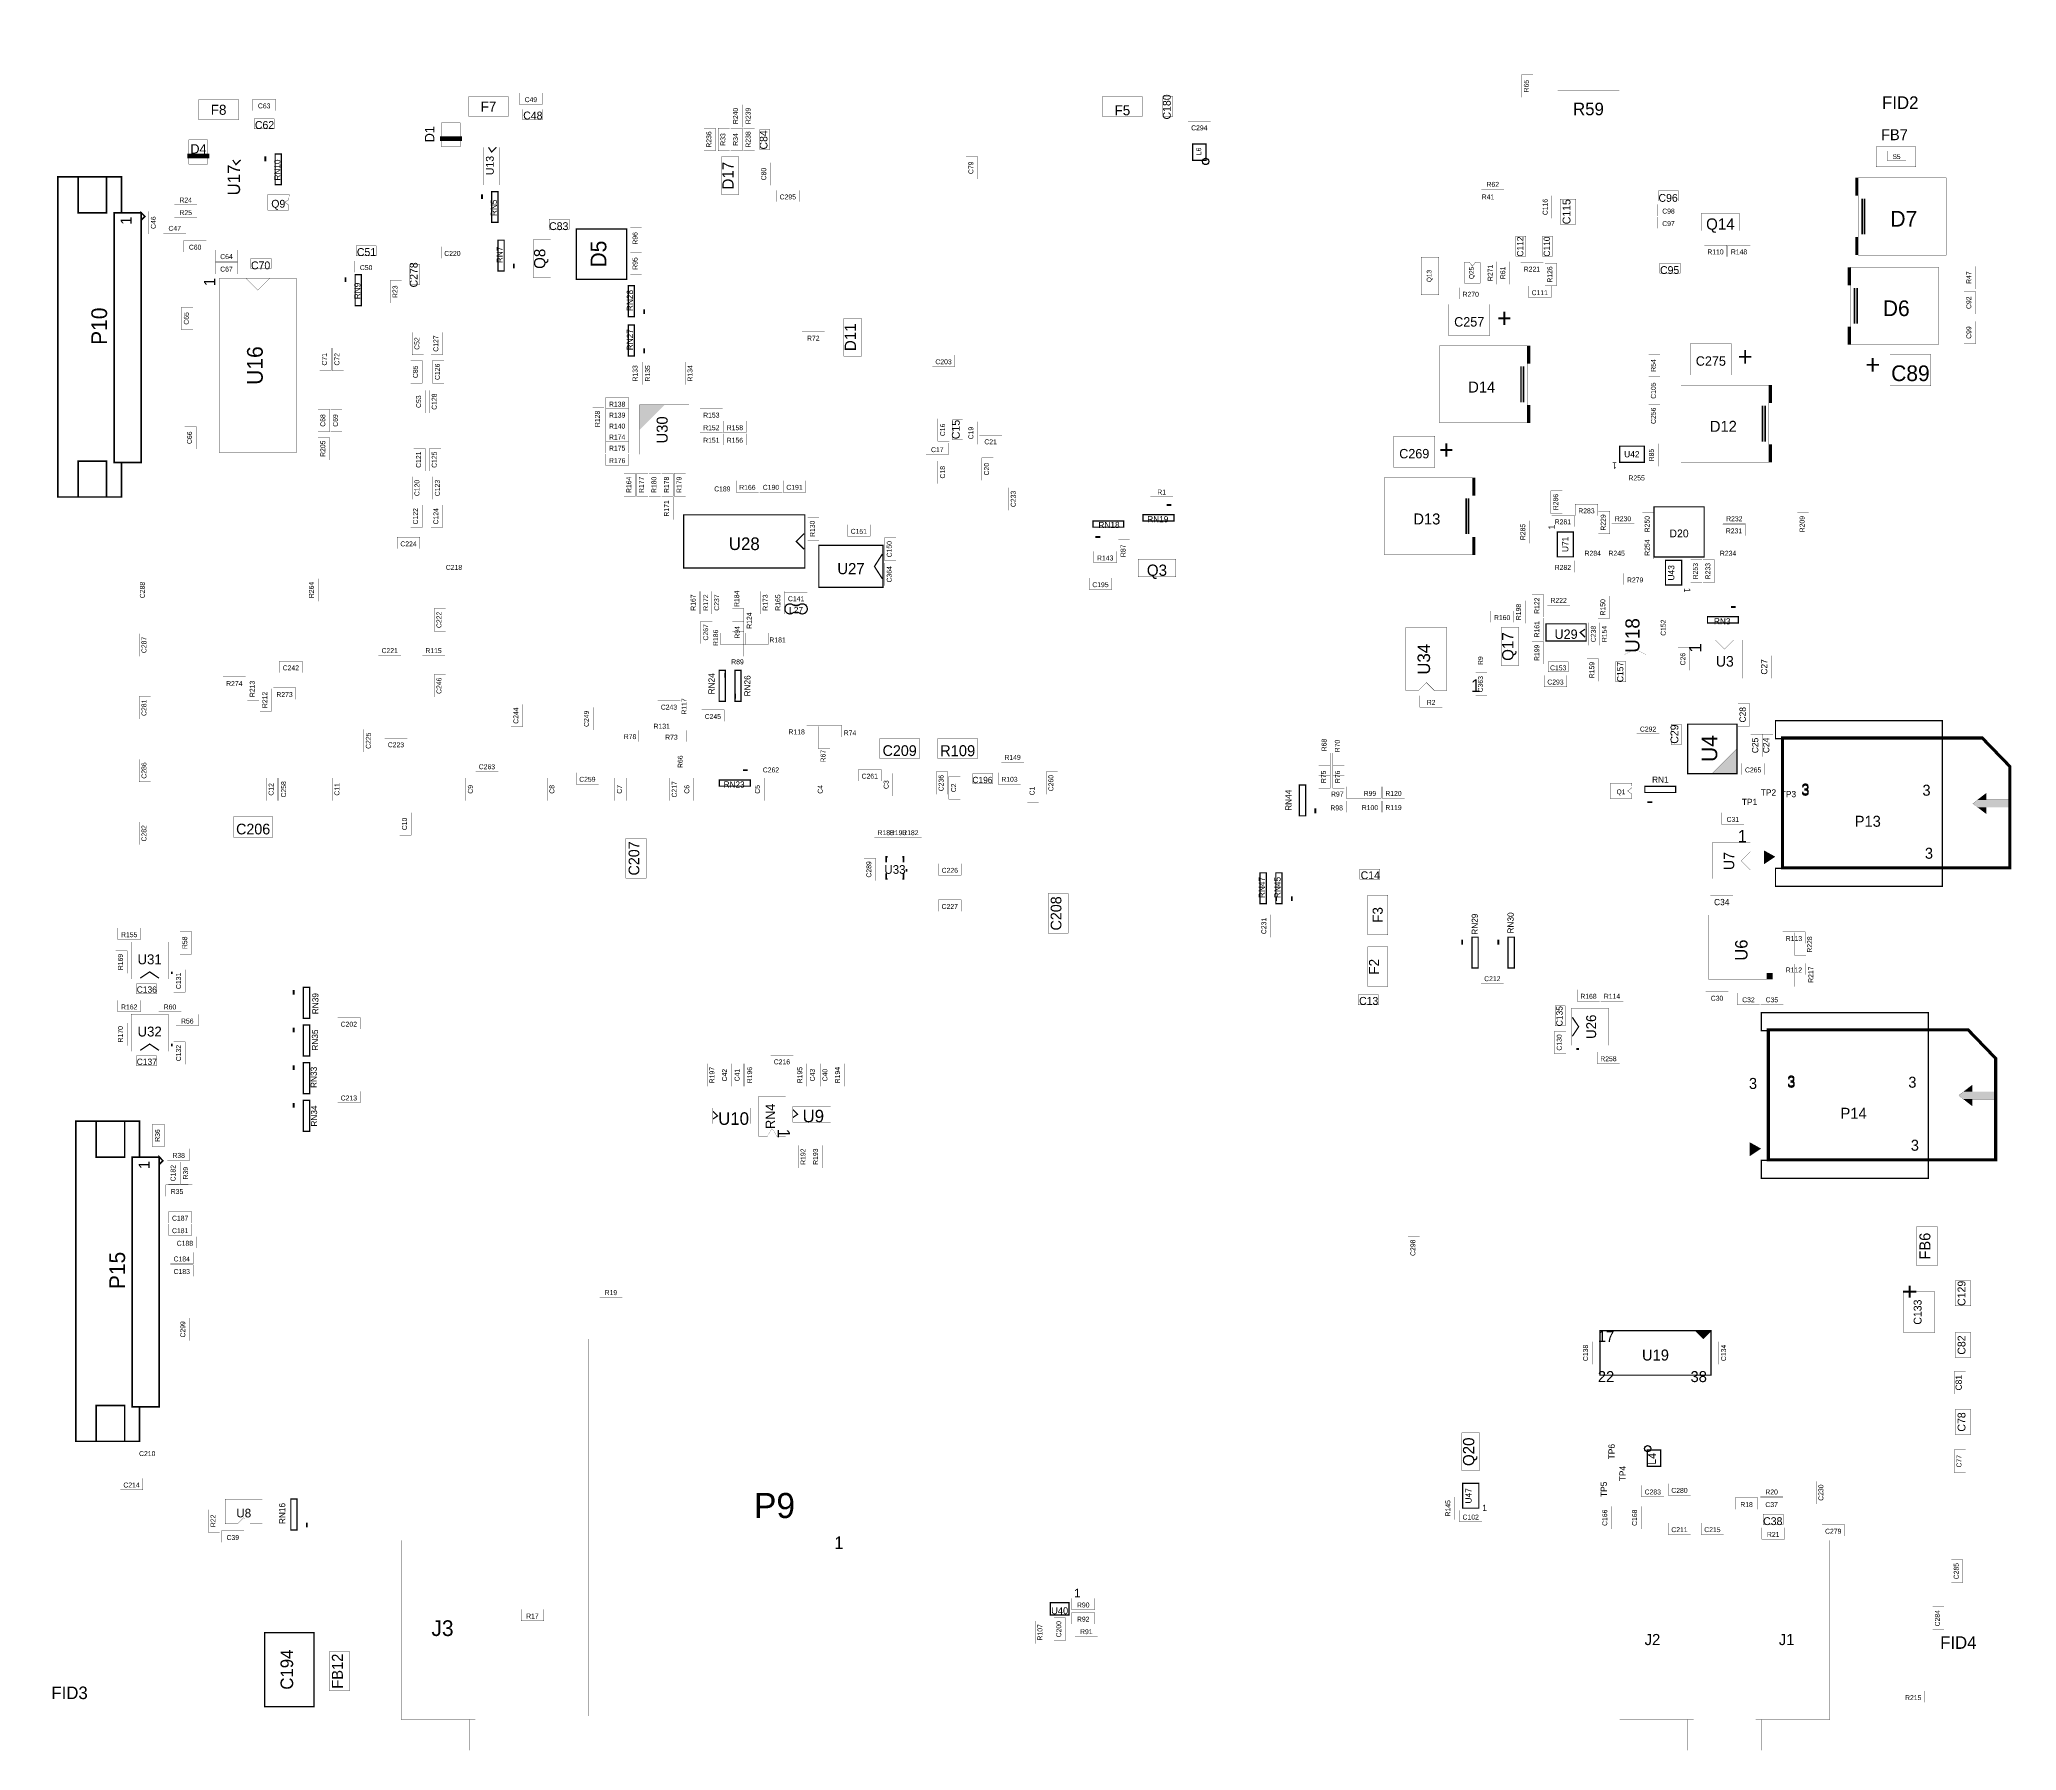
# Model space of a CAD drawing. Extents: x -13.6 to 13.6, y -11.8 to 11.8.
import ezdxf
from ezdxf.enums import TextEntityAlignment as Align

# ---------------------------------------------------------------- set-up
doc = ezdxf.new("R2010")
doc.units = 0
doc.layers.get('0').update_dxf_attribs({"linetype": 'CONTINUOUS'})
for name, color, linetype in [('ASSEMBLY_OUTLIN', 15, 'CONTINUOUS'), ('ASSEMBLY_REF_DE', 15, 'CONTINUOUS'), ('BOARD_OUTLINE', 10, 'CONTINUOUS')]:
    doc.layers.add(name, color=color, linetype=linetype)
doc.styles.add('STYLE_0', font='TXT', dxfattribs={"height": 0.12954})
doc.styles.add('STYLE_1', font='TXT', dxfattribs={"height": 0.136})
doc.styles.add('STYLE_10', font='TXT', dxfattribs={"height": 0.06477})
doc.styles.add('STYLE_11', font='TXT', dxfattribs={"height": 0.155448})
doc.styles.add('STYLE_12', font='TXT', dxfattribs={"height": 0.138176})
doc.styles.add('STYLE_13', font='TXT', dxfattribs={"height": 0.12954})
doc.styles.add('STYLE_14', font='TXT', dxfattribs={"height": 0.085})
doc.styles.add('STYLE_15', font='TXT', dxfattribs={"height": 0.08636})
doc.styles.add('STYLE_16', font='TXT', dxfattribs={"height": 0.146812})
doc.styles.add('STYLE_17', font='TXT', dxfattribs={"height": 0.10795})
doc.styles.add('STYLE_18', font='TXT', dxfattribs={"height": 0.15113})
doc.styles.add('STYLE_19', font='TXT', dxfattribs={"height": 0.10795})
doc.styles.add('STYLE_2', font='TXT', dxfattribs={"height": 0.146812})
doc.styles.add('STYLE_20', font='TXT', dxfattribs={"height": 0.085})
doc.styles.add('STYLE_21', font='TXT', dxfattribs={"height": 0.138176})
doc.styles.add('STYLE_22', font='TXT', dxfattribs={"height": 0.068})
doc.styles.add('STYLE_23', font='TXT', dxfattribs={"height": 0.068})
doc.styles.add('STYLE_24', font='TXT', dxfattribs={"height": 0.119})
doc.styles.add('STYLE_25', font='TXT', dxfattribs={"height": 0.08636})
doc.styles.add('STYLE_26', font='TXT', dxfattribs={"height": 0.17272})
doc.styles.add('STYLE_27', font='TXT', dxfattribs={"height": 0.08636})
doc.styles.add('STYLE_28', font='TXT', dxfattribs={"height": 0.1513})
doc.styles.add('STYLE_29', font='TXT', dxfattribs={"height": 0.17})
doc.styles.add('STYLE_3', font='TXT', dxfattribs={"height": 0.17272})
doc.styles.add('STYLE_30', font='TXT', dxfattribs={"height": 0.1513})
doc.styles.add('STYLE_31', font='TXT', dxfattribs={"height": 0.155448})
doc.styles.add('STYLE_32', font='TXT', dxfattribs={"height": 0.25908})
doc.styles.add('STYLE_33', font='TXT', dxfattribs={"height": 0.17})
doc.styles.add('STYLE_34', font='TXT', dxfattribs={"height": 0.1734})
doc.styles.add('STYLE_35', font='TXT', dxfattribs={"height": 0.25908})
doc.styles.add('STYLE_36', font='TXT', dxfattribs={"height": 0.17})
doc.styles.add('STYLE_37', font='TXT', dxfattribs={"height": 0.08636})
doc.styles.add('STYLE_39', font='TXT', dxfattribs={"height": 0.08636})
doc.styles.add('STYLE_4', font='TXT', dxfattribs={"height": 0.06477})
doc.styles.add('STYLE_40', font='TXT', dxfattribs={"height": 0.25908})
doc.styles.add('STYLE_41', font='TXT', dxfattribs={"height": 0.094996})
doc.styles.add('STYLE_42', font='TXT', dxfattribs={"height": 0.34544})
doc.styles.add('STYLE_43', font='TXT', dxfattribs={"height": 0.1445})
doc.styles.add('STYLE_49', font='TXT', dxfattribs={"height": 0.1445})
doc.styles.add('STYLE_5', font='TXT', dxfattribs={"height": 0.153})
doc.styles.add('STYLE_52', font='TXT', dxfattribs={"height": 0.1734})
doc.styles.add('STYLE_6', font='TXT', dxfattribs={"height": 0.2159})
doc.styles.add('STYLE_67', font='TXT', dxfattribs={"height": 0.136})
doc.styles.add('STYLE_7', font='TXT', dxfattribs={"height": 0.08636})
doc.styles.add('STYLE_71', font='TXT', dxfattribs={"height": 0.19431})
doc.styles.add('STYLE_8', font='TXT', dxfattribs={"height": 0.15113})
doc.styles.add('STYLE_9', font='TXT', dxfattribs={"height": 0.2159})

# ---------------------------------------------------------------- blocks, each defined once
blk = doc.blocks.new('ROUND_1')
blk.add_circle((0, 0), 0.0432)

msp = doc.modelspace()

# ---------------------------------------------------------------- linework, layer by layer
at = {"layer": 'ASSEMBLY_OUTLIN'}
for points, const_width in [([(6.949, 10.97), (6.949, 11.281), (6.79, 11.281), (6.79, 10.97), (6.949, 10.97)], 0.002), ([(-10.864, 10.663), (-10.864, 10.939), (-11.409, 10.939), (-11.409, 10.663), (-10.864, 10.663)], 0.00432), ([(-10.355, 10.787), (-10.355, 10.945), (-10.666, 10.945), (-10.666, 10.787), (-10.355, 10.787)], 0.002), ([(-7.151, 10.706), (-7.151, 10.983), (-7.695, 10.983), (-7.695, 10.706), (-7.151, 10.706)], 0.00432), ([(-6.685, 10.873), (-6.685, 11.031), (-6.996, 11.031), (-6.996, 10.873), (-6.685, 10.873)], 0.002), ([(1.571, 10.706), (1.571, 10.983), (1.027, 10.983), (1.027, 10.706), (1.571, 10.706)], 0.00432), ([(1.995, 10.706), (1.995, 10.983), (1.856, 10.983), (1.856, 10.706), (1.995, 10.706)], 0.00432), ([(8.137, 10.628), (8.137, 11.06), (7.287, 11.06), (7.287, 10.628), (8.137, 10.628)], 0.002), ([(-10.372, 10.538), (-10.372, 10.676), (-10.649, 10.676), (-10.649, 10.538), (-10.372, 10.538)], 0.00432), ([(-7.812, 10.289), (-7.812, 10.622), (-8.07, 10.622), (-8.07, 10.289), (-7.812, 10.289)], 0.0051), ([(-6.68, 10.667), (-6.68, 10.806), (-6.957, 10.806), (-6.957, 10.667), (-6.68, 10.667)], 0.00432), ([(-3.933, 10.559), (-3.933, 10.87), (-4.091, 10.87), (-4.091, 10.559), (-3.933, 10.559)], 0.002), ([(-3.76, 10.559), (-3.76, 10.87), (-3.918, 10.87), (-3.918, 10.559), (-3.76, 10.559)], 0.002), ([(2.513, 10.485), (2.513, 10.643), (2.202, 10.643), (2.202, 10.485), (2.513, 10.485)], 0.002), ([(-11.288, 10.052), (-11.288, 10.385), (-11.546, 10.385), (-11.546, 10.052), (-11.288, 10.052)], 0.0051), ([(-4.3, 10.235), (-4.3, 10.547), (-4.458, 10.547), (-4.458, 10.235), (-4.3, 10.235)], 0.002), ([(-4.106, 10.235), (-4.106, 10.547), (-4.264, 10.547), (-4.264, 10.235), (-4.106, 10.235)], 0.002), ([(-3.933, 10.235), (-3.933, 10.547), (-4.091, 10.547), (-4.091, 10.235), (-3.933, 10.235)], 0.002), ([(-3.76, 10.235), (-3.76, 10.547), (-3.918, 10.547), (-3.918, 10.235), (-3.76, 10.235)], 0.002), ([(-3.554, 10.253), (-3.554, 10.529), (-3.692, 10.529), (-3.692, 10.253), (-3.554, 10.253)], 0.00432), ([(2.448, 10.106), (2.448, 10.33), (2.266, 10.33), (2.266, 10.106), (2.448, 10.106)], 0.017), ([(-10.791, 9.592), (-10.791, 10.11), (-11.007, 10.11), (-11.007, 9.592), (-10.791, 9.592)], 0.002), ([(-10.834, 10.11), (-10.899, 10.046), (-10.942, 10.11)], 0.0173), ([(-10.493, 10.158), (-10.493, 10.091)], 0.0255), ([(-10.274, 9.768), (-10.274, 10.193), (-10.359, 10.193), (-10.359, 9.768), (-10.274, 9.768)], 0.0173), ([(-7.272, 9.765), (-7.272, 10.283), (-7.488, 10.283), (-7.488, 9.765), (-7.272, 9.765)], 0.002), ([(-7.315, 10.283), (-7.38, 10.218), (-7.423, 10.283)], 0.0173), ([(-3.977, 9.635), (-3.977, 10.154), (-4.219, 10.154), (-4.219, 9.635), (-3.977, 9.635)], 0.00432), ([(-3.544, 9.76), (-3.544, 10.072), (-3.702, 10.072), (-3.702, 9.76), (-3.544, 9.76)], 0.002), ([(-0.694, 9.847), (-0.694, 10.158), (-0.852, 10.158), (-0.852, 9.847), (-0.694, 9.847)], 0.002), ([(12.215, 10.015), (12.215, 10.292), (11.671, 10.292), (11.671, 10.015), (12.215, 10.015)], 0.00432), ([(12.08, 10.102), (12.08, 10.232), (11.821, 10.232), (11.821, 10.102), (12.08, 10.102)], 0.002), ([(-12.474, 9.384), (-12.473, 9.877), (-13.349, 9.877), (-13.349, 5.474), (-12.474, 5.474), (-12.474, 5.95), (-12.202, 5.95), (-12.202, 9.384), (-12.474, 9.384)], 0.0221), ([(-12.678, 9.384), (-12.678, 9.877), (-13.069, 9.877), (-13.069, 9.384), (-12.678, 9.384)], 0.0221), ([(6.55, 9.707), (6.55, 9.866), (6.239, 9.866), (6.239, 9.707), (6.55, 9.707)], 0.002), ([(12.634, 8.802), (12.634, 9.864), (11.425, 9.864), (11.425, 8.802), (12.634, 8.802)], 0.00432), ([(-11.434, 9.492), (-11.434, 9.65), (-11.745, 9.65), (-11.745, 9.492), (-11.434, 9.492)], 0.002), ([(-10.168, 9.634), (-10.169, 9.566), (-10.225, 9.527), (-10.174, 9.489), (-10.174, 9.419), (-10.459, 9.419), (-10.459, 9.635), (-10.168, 9.634)], 0.00432), ([(-7.513, 9.639), (-7.513, 9.573)], 0.0255), ([(-7.294, 9.25), (-7.294, 9.675), (-7.379, 9.675), (-7.379, 9.25), (-7.294, 9.25)], 0.0173), ([(-3.149, 9.535), (-3.149, 9.693), (-3.461, 9.693), (-3.461, 9.535), (-3.149, 9.535)], 0.002), ([(6.485, 9.535), (6.485, 9.693), (6.174, 9.693), (6.174, 9.535), (6.485, 9.535)], 0.002), ([(7.208, 9.307), (7.208, 9.618), (7.05, 9.618), (7.05, 9.307), (7.208, 9.307)], 0.002), ([(7.539, 9.225), (7.539, 9.571), (7.323, 9.571), (7.323, 9.225), (7.539, 9.225)], 0.00432), ([(8.951, 9.545), (8.951, 9.683), (8.674, 9.683), (8.674, 9.545), (8.951, 9.545)], 0.00432), ([(11.477, 9.579), (11.477, 9.087)], 0.0216), ([(11.477, 9.579), (11.477, 9.087)], 0.0216), ([(11.511, 9.579), (11.511, 9.087)], 0.0216), ([(-12.202, 5.95), (-12.202, 9.384), (-12.576, 9.384), (-12.576, 5.95), (-12.202, 5.95)], 0.0221), ([(-12.202, 9.384), (-12.151, 9.333), (-12.202, 9.282), (-12.202, 9.384)], 0.0221), ([(-11.943, 9.091), (-11.943, 9.402), (-12.101, 9.402), (-12.101, 9.091), (-11.943, 9.091)], 0.002), ([(-11.585, 9.103), (-11.585, 9.261), (-11.897, 9.261), (-11.897, 9.103), (-11.585, 9.103)], 0.002), ([(-11.434, 9.319), (-11.434, 9.477), (-11.745, 9.477), (-11.745, 9.319), (-11.434, 9.319)], 0.002), ([(-6.313, 9.156), (-6.313, 9.294), (-6.59, 9.294), (-6.59, 9.156), (-6.313, 9.156)], 0.00432), ([(8.968, 9.34), (8.968, 9.498), (8.657, 9.498), (8.657, 9.34), (8.968, 9.34)], 0.002), ([(8.968, 9.168), (8.968, 9.326), (8.657, 9.326), (8.657, 9.168), (8.968, 9.168)], 0.002), ([(9.786, 9.137), (9.786, 9.378), (9.268, 9.378), (9.268, 9.137), (9.786, 9.137)], 0.00432), ([(-11.305, 8.844), (-11.305, 9.002), (-11.616, 9.002), (-11.616, 8.844), (-11.305, 8.844)], 0.002), ([(-7.208, 8.581), (-7.208, 9.006), (-7.293, 9.006), (-7.293, 8.581), (-7.208, 8.581)], 0.0173), ([(-6.568, 8.491), (-6.568, 9.009), (-6.81, 9.009), (-6.81, 8.491), (-6.568, 8.491)], 0.00432), ([(-5.523, 8.469), (-5.523, 9.16), (-6.214, 9.16), (-6.214, 8.469), (-5.523, 8.469)], 0.0173), ([(-5.315, 8.875), (-5.315, 9.186), (-5.473, 9.186), (-5.473, 8.875), (-5.315, 8.875)], 0.002), ([(6.852, 8.785), (6.852, 9.061), (6.714, 9.061), (6.714, 8.785), (6.852, 8.785)], 0.00432), ([(7.219, 8.785), (7.219, 9.061), (7.081, 9.061), (7.081, 8.785), (7.219, 8.785)], 0.00432), ([(-10.873, 8.714), (-10.873, 8.872), (-11.184, 8.872), (-11.184, 8.714), (-10.873, 8.714)], 0.002), ([(-10.415, 8.616), (-10.415, 8.754), (-10.692, 8.754), (-10.692, 8.616), (-10.415, 8.616)], 0.00432), ([(-8.952, 8.563), (-8.952, 8.721), (-9.263, 8.721), (-9.263, 8.563), (-8.952, 8.563)], 0.002), ([(-8.969, 8.789), (-8.969, 8.927), (-9.245, 8.927), (-9.245, 8.789), (-8.969, 8.789)], 0.00432), ([(-7.764, 8.757), (-7.764, 8.916), (-8.075, 8.916), (-8.075, 8.757), (-7.764, 8.757)], 0.002), ([(-5.315, 8.53), (-5.315, 8.841), (-5.473, 8.841), (-5.473, 8.53), (-5.315, 8.53)], 0.002), ([(5.652, 8.254), (5.652, 8.772), (5.41, 8.772), (5.41, 8.254), (5.652, 8.254)], 0.00432), ([(6.007, 8.704), (6.075, 8.703), (6.114, 8.647), (6.153, 8.698), (6.222, 8.698), (6.222, 8.413), (6.006, 8.413), (6.007, 8.704)], 0.00432), ([(6.452, 8.4), (6.452, 8.711), (6.294, 8.711), (6.294, 8.4), (6.452, 8.4)], 0.002), ([(6.625, 8.4), (6.625, 8.711), (6.467, 8.711), (6.467, 8.4), (6.625, 8.4)], 0.002), ([(9.616, 8.779), (9.616, 8.937), (9.305, 8.937), (9.305, 8.779), (9.616, 8.779)], 0.002), ([(9.94, 8.779), (9.94, 8.937), (9.629, 8.937), (9.629, 8.779), (9.94, 8.779)], 0.002), ([(-10.873, 8.542), (-10.873, 8.7), (-11.184, 8.7), (-11.184, 8.542), (-10.873, 8.542)], 0.002), ([(-10.07, 6.082), (-10.07, 8.482), (-11.124, 8.482), (-11.124, 6.082), (-10.07, 6.082)], 0.00432), ([(-10.761, 8.482), (-10.597, 8.318), (-10.433, 8.482)], 0.00432), ([(-9.392, 8.495), (-9.392, 8.429)], 0.0255), ([(-9.172, 8.106), (-9.172, 8.531), (-9.258, 8.531), (-9.258, 8.106), (-9.172, 8.106)], 0.0173), ([(-8.618, 8.141), (-8.618, 8.452), (-8.776, 8.452), (-8.776, 8.141), (-8.618, 8.141)], 0.002), ([(-8.369, 8.396), (-8.369, 8.672), (-8.507, 8.672), (-8.507, 8.396), (-8.369, 8.396)], 0.00432), ([(-7.074, 8.617), (-7.074, 8.683)], 0.0255), ([(7.09, 8.542), (7.09, 8.7), (6.779, 8.7), (6.779, 8.542), (7.09, 8.542)], 0.002), ([(7.272, 8.379), (7.272, 8.69), (7.114, 8.69), (7.114, 8.379), (7.272, 8.379)], 0.002), ([(8.972, 8.552), (8.972, 8.69), (8.696, 8.69), (8.696, 8.552), (8.972, 8.552)], 0.00432), ([(12.53, 7.571), (12.53, 8.634), (11.321, 8.634), (11.321, 7.571), (12.53, 7.571)], 0.00432), ([(13.037, 8.336), (13.037, 8.647), (12.879, 8.647), (12.879, 8.336), (13.037, 8.336)], 0.002), ([(-5.416, 7.955), (-5.416, 8.38), (-5.501, 8.38), (-5.501, 7.955), (-5.416, 7.955)], 0.0173), ([(6.248, 8.196), (6.248, 8.354), (5.937, 8.354), (5.937, 8.196), (6.248, 8.196)], 0.002), ([(7.198, 8.218), (7.198, 8.376), (6.887, 8.376), (6.887, 8.218), (7.198, 8.218)], 0.002), ([(11.373, 8.349), (11.373, 7.856)], 0.0216), ([(11.373, 8.349), (11.373, 7.856)], 0.0216), ([(11.408, 8.349), (11.408, 7.856)], 0.0216), ([(13.037, 7.99), (13.037, 8.301), (12.879, 8.301), (12.879, 7.99), (13.037, 7.99)], 0.002), ([(-11.489, 7.774), (-11.489, 8.085), (-11.647, 8.085), (-11.647, 7.774), (-11.489, 7.774)], 0.002), ([(-5.282, 7.99), (-5.282, 8.057)], 0.0255), ([(-2.293, 7.412), (-2.293, 7.93), (-2.535, 7.93), (-2.535, 7.412), (-2.293, 7.412)], 0.00432), ([(6.351, 7.692), (6.351, 8.124), (5.79, 8.124), (5.79, 7.692), (6.351, 7.692)], 0.00432), ([(13.037, 7.58), (13.037, 7.891), (12.879, 7.891), (12.879, 7.58), (13.037, 7.58)], 0.002), ([(-8.316, 7.429), (-8.316, 7.74), (-8.474, 7.74), (-8.474, 7.429), (-8.316, 7.429)], 0.002), ([(-8.056, 7.429), (-8.056, 7.74), (-8.215, 7.74), (-8.215, 7.429), (-8.056, 7.429)], 0.002), ([(-5.416, 7.415), (-5.416, 7.84), (-5.501, 7.84), (-5.501, 7.415), (-5.416, 7.415)], 0.0173), ([(-2.798, 7.592), (-2.798, 7.75), (-3.109, 7.75), (-3.109, 7.592), (-2.798, 7.592)], 0.002), ([(-9.589, 7.213), (-9.589, 7.524), (-9.747, 7.524), (-9.747, 7.213), (-9.589, 7.213)], 0.002), ([(-9.417, 7.213), (-9.417, 7.524), (-9.575, 7.524), (-9.575, 7.213), (-9.417, 7.213)], 0.002), ([(-8.337, 7.04), (-8.337, 7.351), (-8.495, 7.351), (-8.495, 7.04), (-8.337, 7.04)], 0.002), ([(-8.035, 7.04), (-8.035, 7.351), (-8.193, 7.351), (-8.193, 7.04), (-8.035, 7.04)], 0.002), ([(-5.282, 7.451), (-5.282, 7.517)], 0.0255), ([(-1.006, 7.268), (-1.006, 7.426), (-1.317, 7.426), (-1.317, 7.268), (-1.006, 7.268)], 0.002), ([(6.87, 6.492), (6.87, 7.554), (5.66, 7.554), (5.66, 6.492), (6.87, 6.492)], 0.00432), ([(8.697, 7.126), (8.697, 7.438), (8.539, 7.438), (8.539, 7.126), (8.697, 7.126)], 0.002), ([(9.676, 7.152), (9.676, 7.584), (9.115, 7.584), (9.115, 7.152), (9.676, 7.152)], 0.00432), ([(12.422, 7.001), (12.422, 7.433), (11.861, 7.433), (11.861, 7.001), (12.422, 7.001)], 0.00432), ([(-5.315, 7.019), (-5.315, 7.33), (-5.473, 7.33), (-5.473, 7.019), (-5.315, 7.019)], 0.002), ([(-5.142, 7.019), (-5.142, 7.33), (-5.3, 7.33), (-5.3, 7.019), (-5.142, 7.019)], 0.002), ([(-4.559, 7.019), (-4.559, 7.33), (-4.717, 7.33), (-4.717, 7.019), (-4.559, 7.019)], 0.002), ([(6.783, 6.777), (6.783, 7.269)], 0.0216), ([(6.818, 6.777), (6.818, 7.269)], 0.0216), ([(6.818, 6.777), (6.818, 7.269)], 0.0216), ([(8.697, 6.781), (8.697, 7.092), (8.539, 7.092), (8.539, 6.781), (8.697, 6.781)], 0.002), ([(-8.294, 6.63), (-8.294, 6.941), (-8.452, 6.941), (-8.452, 6.63), (-8.294, 6.63)], 0.002), ([(-8.078, 6.63), (-8.078, 6.941), (-8.236, 6.941), (-8.236, 6.63), (-8.078, 6.63)], 0.002), ([(-5.497, 6.685), (-5.497, 6.843), (-5.808, 6.843), (-5.808, 6.685), (-5.497, 6.685)], 0.002), ([(10.194, 5.952), (10.194, 7.014), (8.985, 7.014), (8.985, 5.952), (10.194, 5.952)], 0.00432), ([(-9.611, 6.371), (-9.611, 6.682), (-9.769, 6.682), (-9.769, 6.371), (-9.611, 6.371)], 0.002), ([(-9.438, 6.371), (-9.438, 6.682), (-9.596, 6.682), (-9.596, 6.371), (-9.438, 6.371)], 0.002), ([(-5.833, 6.392), (-5.833, 6.704), (-5.991, 6.704), (-5.991, 6.392), (-5.833, 6.392)], 0.002), ([(-5.497, 6.534), (-5.497, 6.692), (-5.808, 6.692), (-5.808, 6.534), (-5.497, 6.534)], 0.002), ([(-5.497, 6.383), (-5.497, 6.541), (-5.808, 6.541), (-5.808, 6.383), (-5.497, 6.383)], 0.002), ([(-5.345, 6.745), (-5.345, 6.397), (-4.996, 6.745), (-5.345, 6.745)], 0.002), ([(-4.665, 6.062), (-4.665, 6.742), (-5.345, 6.742), (-5.345, 6.062), (-4.665, 6.062)], 0.002), ([(-4.202, 6.534), (-4.202, 6.692), (-4.513, 6.692), (-4.513, 6.534), (-4.202, 6.534)], 0.002), ([(-1.083, 6.241), (-1.083, 6.552), (-1.241, 6.552), (-1.241, 6.241), (-1.083, 6.241)], 0.002), ([(-0.899, 6.259), (-0.899, 6.535), (-1.037, 6.535), (-1.037, 6.259), (-0.899, 6.259)], 0.00432), ([(8.697, 6.436), (8.697, 6.747), (8.539, 6.747), (8.539, 6.436), (8.697, 6.436)], 0.002), ([(10.108, 6.237), (10.108, 6.729)], 0.0216), ([(10.143, 6.237), (10.143, 6.729)], 0.0216), ([(10.143, 6.237), (10.143, 6.729)], 0.0216), ([(-11.446, 6.133), (-11.446, 6.444), (-11.604, 6.444), (-11.604, 6.133), (-11.446, 6.133)], 0.002), ([(-9.611, 5.982), (-9.611, 6.293), (-9.769, 6.293), (-9.769, 5.982), (-9.611, 5.982)], 0.002), ([(-5.497, 6.231), (-5.497, 6.39), (-5.808, 6.39), (-5.808, 6.231), (-5.497, 6.231)], 0.002), ([(-4.202, 6.361), (-4.202, 6.519), (-4.513, 6.519), (-4.513, 6.361), (-4.202, 6.361)], 0.002), ([(-4.202, 6.188), (-4.202, 6.346), (-4.513, 6.346), (-4.513, 6.188), (-4.202, 6.188)], 0.002), ([(-3.878, 6.361), (-3.878, 6.519), (-4.189, 6.519), (-4.189, 6.361), (-3.878, 6.361)], 0.002), ([(-3.878, 6.188), (-3.878, 6.346), (-4.189, 6.346), (-4.189, 6.188), (-3.878, 6.188)], 0.002), ([(-0.694, 6.198), (-0.694, 6.509), (-0.852, 6.509), (-0.852, 6.198), (-0.694, 6.198)], 0.002), ([(-0.359, 6.167), (-0.359, 6.325), (-0.67, 6.325), (-0.67, 6.167), (-0.359, 6.167)], 0.002), ([(5.596, 5.879), (5.596, 6.31), (5.034, 6.31), (5.034, 5.879), (5.596, 5.879)], 0.00432), ([(-8.294, 5.831), (-8.294, 6.142), (-8.452, 6.142), (-8.452, 5.831), (-8.294, 5.831)], 0.002), ([(-8.078, 5.831), (-8.078, 6.142), (-8.236, 6.142), (-8.236, 5.831), (-8.078, 5.831)], 0.002), ([(-5.497, 6.08), (-5.497, 6.238), (-5.808, 6.238), (-5.808, 6.08), (-5.497, 6.08)], 0.002), ([(-5.497, 5.908), (-5.497, 6.066), (-5.808, 6.066), (-5.808, 5.908), (-5.497, 5.908)], 0.002), ([(-1.093, 6.059), (-1.093, 6.217), (-1.404, 6.217), (-1.404, 6.059), (-1.093, 6.059)], 0.002), ([(-0.478, 5.702), (-0.478, 6.013), (-0.636, 6.013), (-0.636, 5.702), (-0.478, 5.702)], 0.002), ([(8.481, 5.952), (8.481, 6.173), (8.14, 6.173), (8.14, 5.952), (8.481, 5.952)], 0.0173), ([(8.67, 5.896), (8.67, 6.207), (8.512, 6.207), (8.512, 5.896), (8.67, 5.896)], 0.002), ([(-12.678, 5.474), (-12.678, 5.967), (-13.069, 5.967), (-13.069, 5.474), (-12.678, 5.474)], 0.0221), ([(-8.316, 5.442), (-8.316, 5.754), (-8.474, 5.754), (-8.474, 5.442), (-8.316, 5.442)], 0.002), ([(-8.035, 5.442), (-8.035, 5.754), (-8.193, 5.754), (-8.193, 5.442), (-8.035, 5.442)], 0.002), ([(-5.401, 5.486), (-5.401, 5.797), (-5.559, 5.797), (-5.559, 5.486), (-5.401, 5.486)], 0.002), ([(-5.228, 5.486), (-5.228, 5.797), (-5.386, 5.797), (-5.386, 5.486), (-5.228, 5.486)], 0.002), ([(-5.055, 5.486), (-5.055, 5.797), (-5.214, 5.797), (-5.214, 5.486), (-5.055, 5.486)], 0.002), ([(-4.883, 5.486), (-4.883, 5.797), (-5.041, 5.797), (-5.041, 5.486), (-4.883, 5.486)], 0.002), ([(-4.71, 5.486), (-4.71, 5.797), (-4.868, 5.797), (-4.868, 5.486), (-4.71, 5.486)], 0.002), ([(-1.083, 5.658), (-1.083, 5.969), (-1.241, 5.969), (-1.241, 5.658), (-1.083, 5.658)], 0.002), ([(6.114, 4.678), (6.114, 5.741), (4.905, 5.741), (4.905, 4.678), (6.114, 4.678)], 0.00432), ([(8.531, 5.67), (8.531, 5.828), (8.22, 5.828), (8.22, 5.67), (8.531, 5.67)], 0.002), ([(-4.883, 5.162), (-4.883, 5.473), (-5.041, 5.473), (-5.041, 5.162), (-4.883, 5.162)], 0.002), ([(-4.051, 5.519), (-4.051, 5.677), (-4.362, 5.677), (-4.362, 5.519), (-4.051, 5.519)], 0.002), ([(-3.705, 5.541), (-3.705, 5.699), (-4.016, 5.699), (-4.016, 5.541), (-3.705, 5.541)], 0.002), ([(-3.381, 5.541), (-3.381, 5.699), (-3.692, 5.699), (-3.692, 5.541), (-3.381, 5.541)], 0.002), ([(-3.057, 5.541), (-3.057, 5.699), (-3.369, 5.699), (-3.369, 5.541), (-3.057, 5.541)], 0.002), ([(-0.111, 5.291), (-0.111, 5.602), (-0.269, 5.602), (-0.269, 5.291), (-0.111, 5.291)], 0.002), ([(1.995, 5.476), (1.995, 5.634), (1.684, 5.634), (1.684, 5.476), (1.995, 5.476)], 0.002), ([(6.028, 4.963), (6.028, 5.456)], 0.0216), ([(6.062, 4.963), (6.062, 5.456)], 0.0216), ([(6.062, 4.963), (6.062, 5.456)], 0.0216), ([(7.353, 5.248), (7.353, 5.559), (7.195, 5.559), (7.195, 5.248), (7.353, 5.248)], 0.002), ([(-8.337, 5.054), (-8.337, 5.365), (-8.495, 5.365), (-8.495, 5.054), (-8.337, 5.054)], 0.002), ([(-8.056, 5.054), (-8.056, 5.365), (-8.215, 5.365), (-8.215, 5.054), (-8.056, 5.054)], 0.002), ([(-3.071, 4.498), (-3.071, 5.229), (-4.737, 5.229), (-4.737, 4.498), (-3.071, 4.498)], 0.0173), ([(-2.875, 4.881), (-2.875, 5.192), (-3.033, 5.192), (-3.033, 4.881), (-2.875, 4.881)], 0.002), ([(2.008, 5.145), (2.008, 5.23), (1.583, 5.23), (1.583, 5.145), (2.008, 5.145)], 0.0173), ([(1.973, 5.365), (1.906, 5.365)], 0.0255), ([(7.516, 5.066), (7.516, 5.224), (7.205, 5.224), (7.205, 5.066), (7.516, 5.066)], 0.002), ([(7.84, 5.217), (7.84, 5.375), (7.529, 5.375), (7.529, 5.217), (7.84, 5.217)], 0.002), ([(8.006, 4.967), (8.006, 5.279), (7.848, 5.279), (7.848, 4.967), (8.006, 4.967)], 0.002), ([(8.342, 5.109), (8.342, 5.267), (8.031, 5.267), (8.031, 5.109), (8.342, 5.109)], 0.002), ([(8.611, 4.946), (8.611, 5.257), (8.453, 5.257), (8.453, 4.946), (8.611, 4.946)], 0.002), ([(9.304, 4.648), (9.304, 5.339), (8.613, 5.339), (8.613, 4.648), (9.304, 4.648)], 0.0173), ([(9.875, 5.109), (9.875, 5.267), (9.564, 5.267), (9.564, 5.109), (9.875, 5.109)], 0.002), ([(10.743, 4.946), (10.743, 5.257), (10.585, 5.257), (10.585, 4.946), (10.743, 4.946)], 0.002), ([(-8.369, 4.763), (-8.369, 4.921), (-8.68, 4.921), (-8.68, 4.763), (-8.369, 4.763)], 0.002), ([(-3.081, 4.756), (-3.189, 4.864), (-3.081, 4.972)], 0.0173), ([(-2.172, 4.936), (-2.172, 5.094), (-2.483, 5.094), (-2.483, 4.936), (-2.172, 4.936)], 0.002), ([(-1.817, 4.6), (-1.817, 4.912), (-1.975, 4.912), (-1.975, 4.6), (-1.817, 4.6)], 0.002), ([(1.318, 5.059), (1.318, 5.144), (0.893, 5.144), (0.893, 5.059), (1.318, 5.059)], 0.0173), ([(0.928, 4.925), (0.995, 4.925)], 0.0255), ([(6.9, 4.838), (6.9, 5.149), (6.742, 5.149), (6.742, 4.838), (6.9, 4.838)], 0.002), ([(7.504, 4.651), (7.504, 4.991), (7.283, 4.991), (7.283, 4.651), (7.504, 4.651)], 0.0173), ([(8.611, 4.622), (8.611, 4.933), (8.453, 4.933), (8.453, 4.622), (8.611, 4.622)], 0.002), ([(9.869, 4.942), (9.869, 5.1), (9.558, 5.1), (9.558, 4.942), (9.869, 4.942)], 0.002), ([(-1.994, 4.23), (-1.994, 4.808), (-2.878, 4.808), (-2.878, 4.23), (-1.994, 4.23)], 0.017), ([(-2.004, 4.349), (-2.113, 4.519), (-2.004, 4.689)], 0.017), ([(1.217, 4.569), (1.217, 4.727), (0.906, 4.727), (0.906, 4.569), (1.217, 4.569)], 0.002), ([(1.4, 4.579), (1.4, 4.89), (1.242, 4.89), (1.242, 4.579), (1.4, 4.579)], 0.002), ([(7.926, 4.634), (7.926, 4.792), (7.615, 4.792), (7.615, 4.634), (7.926, 4.634)], 0.002), ([(8.256, 4.634), (8.256, 4.792), (7.945, 4.792), (7.945, 4.634), (8.256, 4.634)], 0.002), ([(9.789, 4.634), (9.789, 4.792), (9.477, 4.792), (9.477, 4.634), (9.789, 4.634)], 0.002), ([(-7.742, 4.439), (-7.742, 4.598), (-8.054, 4.598), (-8.054, 4.439), (-7.742, 4.439)], 0.002), ([(-1.817, 4.255), (-1.817, 4.566), (-1.975, 4.566), (-1.975, 4.255), (-1.817, 4.255)], 0.002), ([(1.153, 4.202), (1.153, 4.36), (0.842, 4.36), (0.842, 4.202), (1.153, 4.202)], 0.002), ([(2.033, 4.376), (2.033, 4.618), (1.515, 4.618), (1.515, 4.376), (2.033, 4.376)], 0.00432), ([(7.516, 4.439), (7.516, 4.598), (7.205, 4.598), (7.205, 4.439), (7.516, 4.439)], 0.002), ([(8.509, 4.267), (8.509, 4.425), (8.198, 4.425), (8.198, 4.267), (8.509, 4.267)], 0.002), ([(8.993, 4.262), (8.993, 4.602), (8.772, 4.602), (8.772, 4.262), (8.993, 4.262)], 0.0173), ([(9.275, 4.298), (9.275, 4.609), (9.117, 4.609), (9.117, 4.298), (9.275, 4.298)], 0.002), ([(9.447, 4.298), (9.447, 4.609), (9.289, 4.609), (9.289, 4.298), (9.447, 4.298)], 0.002), ([(-12.094, 4.039), (-12.094, 4.35), (-12.252, 4.35), (-12.252, 4.039), (-12.094, 4.039)], 0.002), ([(-9.768, 4.039), (-9.768, 4.35), (-9.926, 4.35), (-9.926, 4.039), (-9.768, 4.039)], 0.002), ([(-4.516, 3.866), (-4.516, 4.177), (-4.674, 4.177), (-4.674, 3.866), (-4.516, 3.866)], 0.002), ([(-4.343, 3.866), (-4.343, 4.177), (-4.501, 4.177), (-4.501, 3.866), (-4.343, 3.866)], 0.002), ([(-4.192, 3.866), (-4.192, 4.177), (-4.35, 4.177), (-4.35, 3.866), (-4.192, 3.866)], 0.002), ([(-3.523, 3.866), (-3.523, 4.177), (-3.681, 4.177), (-3.681, 3.866), (-3.523, 3.866)], 0.002), ([(-3.35, 3.866), (-3.35, 4.177), (-3.508, 4.177), (-3.508, 3.866), (-3.35, 3.866)], 0.002), ([(-3.036, 4.008), (-3.036, 4.166), (-3.347, 4.166), (-3.347, 4.008), (-3.036, 4.008)], 0.002), ([(7.094, 3.823), (7.094, 4.134), (6.936, 4.134), (6.936, 3.823), (7.094, 3.823)], 0.002), ([(7.457, 3.986), (7.457, 4.144), (7.146, 4.144), (7.146, 3.986), (7.457, 3.986)], 0.002), ([(8.001, 3.802), (8.001, 4.113), (7.843, 4.113), (7.843, 3.802), (8.001, 3.802)], 0.002), ([(-8.013, 3.629), (-8.013, 3.94), (-8.171, 3.94), (-8.171, 3.629), (-8.013, 3.629)], 0.002), ([(-3.911, 3.629), (-3.911, 3.94), (-4.069, 3.94), (-4.069, 3.629), (-3.911, 3.629)], 0.002), ([(-3.209, 3.89), (-3.171, 3.89), (-3.171, 3.89), (-3.165, 3.888), (-3.16, 3.886), (-3.155, 3.884), (-3.15, 3.881), (-3.145, 3.878), (-3.145, 3.878), (-3.14, 3.875), (-3.134, 3.872), (-3.129, 3.87), (-3.123, 3.868), (-3.117, 3.867), (-3.111, 3.866), (-3.105, 3.866), (-3.099, 3.867), (-3.093, 3.867), (-3.088, 3.869), (-3.082, 3.871), (-3.077, 3.873), (-3.071, 3.876), (-3.066, 3.879), (-3.062, 3.883), (-3.057, 3.887), (-3.053, 3.891), (-3.05, 3.896), (-3.046, 3.901), (-3.044, 3.906), (-3.041, 3.912), (-3.039, 3.917), (-3.038, 3.923), (-3.037, 3.929), (-3.037, 3.935), (-3.037, 3.941), (-3.038, 3.947), (-3.039, 3.953), (-3.041, 3.959), (-3.043, 3.964), (-3.046, 3.969), (-3.049, 3.974), (-3.053, 3.979), (-3.057, 3.984), (-3.061, 3.988), (-3.066, 3.991), (-3.071, 3.995), (-3.076, 3.998), (-3.082, 4), (-3.087, 4.002), (-3.093, 4.003), (-3.099, 4.004), (-3.105, 4.004), (-3.111, 4.004), (-3.117, 4.004), (-3.123, 4.002), (-3.128, 4.001), (-3.134, 3.999), (-3.139, 3.996), (-3.145, 3.993), (-3.145, 3.993), (-3.15, 3.99), (-3.155, 3.987), (-3.16, 3.985), (-3.166, 3.983), (-3.171, 3.981), (-3.171, 3.981), (-3.209, 3.981), (-3.21, 3.981), (-3.216, 3.983), (-3.222, 3.985), (-3.229, 3.987), (-3.234, 3.99), (-3.234, 3.99), (-3.239, 3.994), (-3.245, 3.997), (-3.25, 3.999), (-3.256, 4.001), (-3.262, 4.003), (-3.267, 4.004), (-3.273, 4.004), (-3.279, 4.004), (-3.285, 4.004), (-3.291, 4.003), (-3.297, 4.001), (-3.303, 3.999), (-3.308, 3.997), (-3.314, 3.994), (-3.318, 3.99), (-3.323, 3.986), (-3.327, 3.982), (-3.331, 3.978), (-3.335, 3.973), (-3.338, 3.967), (-3.34, 3.962), (-3.342, 3.956), (-3.344, 3.951), (-3.345, 3.945), (-3.345, 3.939), (-3.345, 3.933), (-3.345, 3.927), (-3.344, 3.921), (-3.342, 3.915), (-3.34, 3.909), (-3.338, 3.904), (-3.335, 3.898), (-3.331, 3.894), (-3.327, 3.889), (-3.323, 3.885), (-3.319, 3.881), (-3.314, 3.877), (-3.309, 3.874), (-3.303, 3.872), (-3.297, 3.87), (-3.292, 3.868), (-3.286, 3.867), (-3.28, 3.866), (-3.274, 3.866), (-3.268, 3.867), (-3.262, 3.868), (-3.256, 3.869), (-3.25, 3.871), (-3.245, 3.874), (-3.24, 3.877), (-3.235, 3.88), (-3.234, 3.88), (-3.228, 3.883), (-3.222, 3.886), (-3.216, 3.888), (-3.209, 3.889)], 0.0173), ([(-3.045, 3.875), (-3.045, 3.996), (-3.338, 3.996), (-3.338, 3.875), (-3.045, 3.875)], 0.002), ([(-3.235, 3.88), (-3.234, 3.88)], 0.002), ([(-3.209, 3.981), (-3.21, 3.981)], 0.002), ([(-3.209, 3.889), (-3.209, 3.89)], 0.002), ([(-3.171, 3.981), (-3.171, 3.981)], 0.002), ([(-3.171, 3.89), (-3.171, 3.89)], 0.002), ([(-3.145, 3.993), (-3.145, 3.993)], 0.002), ([(6.68, 3.749), (6.68, 3.907), (6.369, 3.907), (6.369, 3.749), (6.68, 3.749)], 0.002), ([(6.841, 3.737), (6.841, 4.048), (6.683, 4.048), (6.683, 3.737), (6.841, 3.737)], 0.002), ([(7.094, 3.499), (7.094, 3.81), (6.936, 3.81), (6.936, 3.499), (7.094, 3.499)], 0.002), ([(8.507, 3.305), (8.354, 3.382), (8.201, 3.305), (8.201, 3.832), (8.507, 3.832), (8.507, 3.305)], 0.002), ([(8.833, 3.521), (8.833, 3.832), (8.674, 3.832), (8.674, 3.521), (8.833, 3.521)], 0.002), ([(9.775, 3.742), (9.775, 3.827), (9.35, 3.827), (9.35, 3.742), (9.775, 3.742)], 0.0173), ([(9.739, 3.961), (9.673, 3.961)], 0.0255), ([(-12.072, 3.283), (-12.072, 3.595), (-12.23, 3.595), (-12.23, 3.283), (-12.072, 3.283)], 0.002), ([(-4.343, 3.456), (-4.343, 3.767), (-4.501, 3.767), (-4.501, 3.456), (-4.343, 3.456)], 0.002), ([(-3.921, 3.446), (-3.921, 3.604), (-4.232, 3.604), (-4.232, 3.446), (-3.921, 3.446)], 0.002), ([(-3.911, 3.456), (-3.911, 3.767), (-4.069, 3.767), (-4.069, 3.456), (-3.911, 3.456)], 0.002), ([(-3.911, 3.283), (-3.911, 3.595), (-4.069, 3.595), (-4.069, 3.283), (-3.911, 3.283)], 0.002), ([(-3.748, 3.446), (-3.748, 3.604), (-4.059, 3.604), (-4.059, 3.446), (-3.748, 3.446)], 0.002), ([(-3.576, 3.446), (-3.576, 3.604), (-3.887, 3.604), (-3.887, 3.446), (-3.576, 3.446)], 0.002), ([(5.763, 3.677), (5.763, 2.813), (5.59, 2.813), (5.482, 2.921), (5.374, 2.813), (5.201, 2.813), (5.201, 3.677), (5.763, 3.677)], 0.00432), ([(6.753, 3.158), (6.753, 3.677), (6.511, 3.677), (6.511, 3.158), (6.753, 3.158)], 0.00432), ([(7.68, 3.493), (7.68, 3.73), (7.127, 3.73), (7.127, 3.493), (7.68, 3.493)], 0.0173), ([(7.663, 3.547), (7.598, 3.612), (7.663, 3.655)], 0.0173), ([(7.871, 3.435), (7.871, 3.746), (7.713, 3.746), (7.713, 3.435), (7.871, 3.435)], 0.002), ([(8.022, 3.435), (8.022, 3.746), (7.864, 3.746), (7.864, 3.435), (8.022, 3.435)], 0.002), ([(-8.628, 3.295), (-8.628, 3.453), (-8.939, 3.453), (-8.939, 3.295), (-8.628, 3.295)], 0.002), ([(-8.023, 3.295), (-8.023, 3.453), (-8.334, 3.453), (-8.334, 3.295), (-8.023, 3.295)], 0.002), ([(6.317, 3.068), (6.317, 3.379), (6.159, 3.379), (6.159, 3.068), (6.317, 3.068)], 0.002), ([(7.094, 3.176), (7.094, 3.487), (6.936, 3.487), (6.936, 3.176), (7.094, 3.176)], 0.002), ([(9.102, 3.089), (9.102, 3.4), (8.944, 3.4), (8.944, 3.089), (9.102, 3.089)], 0.002), ([(9.831, 2.981), (9.831, 3.508), (9.338, 3.508), (9.338, 2.981), (9.831, 2.981)], 0.002), ([(9.712, 3.508), (9.584, 3.381), (9.457, 3.508)], 0.002), ([(10.225, 2.981), (10.225, 3.292), (10.067, 3.292), (10.067, 2.981), (10.225, 2.981)], 0.002), ([(-10.765, 2.842), (-10.765, 3), (-11.076, 3), (-11.076, 2.842), (-10.765, 2.842)], 0.002), ([(-9.988, 3.058), (-9.988, 3.216), (-10.299, 3.216), (-10.299, 3.058), (-9.988, 3.058)], 0.002), ([(-8.013, 2.722), (-8.013, 3.033), (-8.171, 3.033), (-8.171, 2.722), (-8.013, 2.722)], 0.002), ([(-4.164, 2.665), (-4.164, 3.09), (-4.249, 3.09), (-4.249, 2.665), (-4.164, 2.665)], 0.0173), ([(-4.167, 3.054), (-4.167, 2.988)], 0.0255), ([(-3.948, 2.665), (-3.948, 3.09), (-4.033, 3.09), (-4.033, 2.665), (-3.948, 2.665)], 0.0173), ([(6.317, 2.744), (6.317, 3.055), (6.159, 3.055), (6.159, 2.744), (6.317, 2.744)], 0.002), ([(7.414, 2.863), (7.414, 3.021), (7.103, 3.021), (7.103, 2.863), (7.414, 2.863)], 0.002), ([(7.434, 3.068), (7.434, 3.206), (7.158, 3.206), (7.158, 3.068), (7.434, 3.068)], 0.00432), ([(7.85, 2.938), (7.85, 3.249), (7.692, 3.249), (7.692, 2.938), (7.85, 2.938)], 0.002), ([(8.228, 2.934), (8.228, 3.21), (8.09, 3.21), (8.09, 2.934), (8.228, 2.934)], 0.00432), ([(-12.072, 2.42), (-12.072, 2.731), (-12.23, 2.731), (-12.23, 2.42), (-12.072, 2.42)], 0.002), ([(-10.582, 2.679), (-10.582, 2.99), (-10.741, 2.99), (-10.741, 2.679), (-10.582, 2.679)], 0.002), ([(-10.41, 2.528), (-10.41, 2.839), (-10.568, 2.839), (-10.568, 2.528), (-10.41, 2.528)], 0.002), ([(-10.074, 2.691), (-10.074, 2.849), (-10.385, 2.849), (-10.385, 2.691), (-10.074, 2.691)], 0.002), ([(-4.029, 2.701), (-4.029, 2.767)], 0.0255), ([(5.702, 2.583), (5.702, 2.741), (5.391, 2.741), (5.391, 2.583), (5.702, 2.583)], 0.002), ([(-6.955, 2.312), (-6.955, 2.623), (-7.113, 2.623), (-7.113, 2.312), (-6.955, 2.312)], 0.002), ([(-5.984, 2.269), (-5.984, 2.58), (-6.142, 2.58), (-6.142, 2.269), (-5.984, 2.269)], 0.002), ([(-4.785, 2.518), (-4.785, 2.676), (-5.096, 2.676), (-5.096, 2.518), (-4.785, 2.518)], 0.002), ([(-4.18, 2.388), (-4.18, 2.547), (-4.491, 2.547), (-4.491, 2.388), (-4.18, 2.388)], 0.002), ([(9.928, 2.323), (9.928, 2.634), (9.77, 2.634), (9.77, 2.323), (9.928, 2.323)], 0.002), ([(-8.985, 1.966), (-8.985, 2.278), (-9.143, 2.278), (-9.143, 1.966), (-8.985, 1.966)], 0.002), ([(-5.044, 2.108), (-5.044, 2.266), (-5.355, 2.266), (-5.355, 2.108), (-5.044, 2.108)], 0.002), ([(-4.871, 2.108), (-4.871, 2.266), (-5.182, 2.266), (-5.182, 2.108), (-4.871, 2.108)], 0.002), ([(-4.698, 2.108), (-4.698, 2.266), (-5.009, 2.266), (-5.009, 2.108), (-4.698, 2.108)], 0.002), ([(-4.688, 2.118), (-4.688, 2.429), (-4.847, 2.429), (-4.847, 2.118), (-4.688, 2.118)], 0.002), ([(-4.688, 1.945), (-4.688, 2.256), (-4.847, 2.256), (-4.847, 1.945), (-4.688, 1.945)], 0.002), ([(-2.734, 2.173), (-2.734, 2.331), (-3.045, 2.331), (-3.045, 2.173), (-2.734, 2.173)], 0.002), ([(-2.724, 2.01), (-2.724, 2.321), (-2.882, 2.321), (-2.882, 2.01), (-2.724, 2.01)], 0.002), ([(-2.561, 2.173), (-2.561, 2.331), (-2.872, 2.331), (-2.872, 2.173), (-2.561, 2.173)], 0.002), ([(8.688, 2.216), (8.688, 2.374), (8.376, 2.374), (8.376, 2.216), (8.688, 2.216)], 0.002), ([(8.99, 2.07), (8.99, 2.347), (8.851, 2.347), (8.851, 2.07), (8.99, 2.07)], 0.00432), ([(9.757, 1.669), (9.757, 2.349), (9.077, 2.349), (9.077, 1.669), (9.757, 1.669)], 0.017), ([(10.101, 1.902), (10.101, 2.213), (9.943, 2.213), (9.943, 1.902), (10.101, 1.902)], 0.002), ([(10.252, 1.902), (10.252, 2.213), (10.094, 2.213), (10.094, 1.902), (10.252, 1.902)], 0.002), ([(12.581, 0.119), (10.286, 0.119), (10.286, 0.366), (10.385, 0.366), (10.385, 2.151), (10.286, 2.151), (10.286, 2.397), (12.581, 2.397), (12.581, 0.119)], 0.017), ([(10.382, 0.374), (10.382, 2.159), (13.131, 2.159), (13.51, 1.768), (13.51, 0.374), (10.382, 0.374)], 0.0425), ([(-8.541, 2), (-8.541, 2.158), (-8.852, 2.158), (-8.852, 2), (-8.541, 2)], 0.002), ([(-1.494, 1.876), (-1.494, 2.152), (-2.039, 2.152), (-2.039, 1.876), (-1.494, 1.876)], 0.00432), ([(-0.696, 1.876), (-0.696, 2.152), (-1.24, 2.152), (-1.24, 1.876), (-0.696, 1.876)], 0.00432), ([(-0.056, 1.827), (-0.056, 1.985), (-0.368, 1.985), (-0.368, 1.827), (-0.056, 1.827)], 0.002), ([(4.158, 1.643), (4.158, 1.954), (4, 1.954), (4, 1.643), (4.158, 1.643)], 0.002), ([(4.352, 1.643), (4.352, 1.954), (4.194, 1.954), (4.194, 1.643), (4.352, 1.643)], 0.002), ([(9.757, 1.666), (9.757, 2.014), (9.409, 1.666), (9.757, 1.666)], 0.002), ([(-12.072, 1.556), (-12.072, 1.867), (-12.23, 1.867), (-12.23, 1.556), (-12.072, 1.556)], 0.002), ([(-7.289, 1.698), (-7.289, 1.856), (-7.6, 1.856), (-7.6, 1.698), (-7.289, 1.698)], 0.002), ([(-5.907, 1.525), (-5.907, 1.683), (-6.218, 1.683), (-6.218, 1.525), (-5.907, 1.525)], 0.002), ([(-3.857, 1.716), (-3.923, 1.716)], 0.0255), ([(-3.381, 1.654), (-3.381, 1.812), (-3.692, 1.812), (-3.692, 1.654), (-3.381, 1.654)], 0.002), ([(-2.021, 1.568), (-2.021, 1.726), (-2.332, 1.726), (-2.332, 1.568), (-2.021, 1.568)], 0.002), ([(-1.86, 1.362), (-1.86, 1.673), (-2.018, 1.673), (-2.018, 1.362), (-1.86, 1.362)], 0.002), ([(-1.104, 1.384), (-1.104, 1.695), (-1.263, 1.695), (-1.263, 1.384), (-1.104, 1.384)], 0.002), ([(-0.484, 1.535), (-0.484, 1.673), (-0.76, 1.673), (-0.76, 1.535), (-0.484, 1.535)], 0.00432), ([(-0.1, 1.525), (-0.1, 1.683), (-0.411, 1.683), (-0.411, 1.525), (-0.1, 1.525)], 0.002), ([(0.407, 1.384), (0.407, 1.695), (0.249, 1.695), (0.249, 1.384), (0.407, 1.384)], 0.002), ([(4.158, 1.47), (4.158, 1.781), (4, 1.781), (4, 1.47), (4.158, 1.47)], 0.002), ([(4.352, 1.47), (4.352, 1.781), (4.194, 1.781), (4.194, 1.47), (4.352, 1.47)], 0.002), ([(10.134, 1.654), (10.134, 1.812), (9.823, 1.812), (9.823, 1.654), (10.134, 1.654)], 0.002), ([(-10.323, 1.297), (-10.323, 1.608), (-10.482, 1.608), (-10.482, 1.297), (-10.323, 1.297)], 0.002), ([(-10.151, 1.297), (-10.151, 1.608), (-10.309, 1.608), (-10.309, 1.297), (-10.151, 1.297)], 0.002), ([(-9.417, 1.297), (-9.417, 1.608), (-9.575, 1.608), (-9.575, 1.297), (-9.417, 1.297)], 0.002), ([(-7.581, 1.297), (-7.581, 1.608), (-7.74, 1.608), (-7.74, 1.297), (-7.581, 1.297)], 0.002), ([(-6.459, 1.297), (-6.459, 1.608), (-6.617, 1.608), (-6.617, 1.297), (-6.459, 1.297)], 0.002), ([(-5.53, 1.297), (-5.53, 1.608), (-5.689, 1.608), (-5.689, 1.297), (-5.53, 1.297)], 0.002), ([(-4.775, 1.297), (-4.775, 1.608), (-4.933, 1.608), (-4.933, 1.297), (-4.775, 1.297)], 0.002), ([(-4.602, 1.297), (-4.602, 1.608), (-4.76, 1.608), (-4.76, 1.297), (-4.602, 1.297)], 0.002), ([(-3.821, 1.497), (-3.821, 1.582), (-4.246, 1.582), (-4.246, 1.497), (-3.821, 1.497)], 0.0173), ([(-3.631, 1.297), (-3.631, 1.608), (-3.789, 1.608), (-3.789, 1.297), (-3.631, 1.297)], 0.002), ([(-2.767, 1.297), (-2.767, 1.608), (-2.925, 1.608), (-2.925, 1.297), (-2.767, 1.297)], 0.002), ([(-0.932, 1.319), (-0.932, 1.63), (-1.09, 1.63), (-1.09, 1.319), (-0.932, 1.319)], 0.002), ([(0.148, 1.276), (0.148, 1.587), (-0.01, 1.587), (-0.01, 1.276), (0.148, 1.276)], 0.002), ([(3.819, 1.089), (3.819, 1.514), (3.734, 1.514), (3.734, 1.089), (3.819, 1.089)], 0.0173), ([(4.688, 1.331), (4.688, 1.489), (4.377, 1.489), (4.377, 1.331), (4.688, 1.331)], 0.002), ([(4.86, 1.331), (4.86, 1.489), (4.549, 1.489), (4.549, 1.331), (4.86, 1.331)], 0.002), ([(5.184, 1.331), (5.184, 1.489), (4.873, 1.489), (4.873, 1.331), (5.184, 1.331)], 0.002), ([(8.307, 1.538), (8.306, 1.47), (8.25, 1.431), (8.302, 1.392), (8.302, 1.323), (8.017, 1.323), (8.017, 1.539), (8.307, 1.538)], 0.00432), ([(8.912, 1.41), (8.912, 1.495), (8.487, 1.495), (8.487, 1.41), (8.912, 1.41)], 0.0173), ([(13.51, 1.207), (13.187, 1.207), (13.187, 1.114), (13, 1.258), (13.187, 1.403), (13.187, 1.309), (13.51, 1.309), (13.51, 1.207)], 0.002), ([(-8.488, 0.822), (-8.488, 1.133), (-8.646, 1.133), (-8.646, 0.822), (-8.488, 0.822)], 0.002), ([(3.953, 1.125), (3.953, 1.191)], 0.0255), ([(4.688, 1.136), (4.688, 1.294), (4.377, 1.294), (4.377, 1.136), (4.688, 1.136)], 0.002), ([(4.86, 1.136), (4.86, 1.294), (4.549, 1.294), (4.549, 1.136), (4.86, 1.136)], 0.002), ([(5.184, 1.136), (5.184, 1.294), (4.873, 1.294), (4.873, 1.136), (5.184, 1.136)], 0.002), ([(8.522, 1.276), (8.589, 1.276)], 0.0255), ([(9.853, 0.974), (9.853, 1.132), (9.542, 1.132), (9.542, 0.974), (9.853, 0.974)], 0.002), ([(-12.072, 0.693), (-12.072, 1.004), (-12.23, 1.004), (-12.23, 0.693), (-12.072, 0.693)], 0.002), ([(-10.39, 0.796), (-10.39, 1.073), (-10.934, 1.073), (-10.934, 0.796), (-10.39, 0.796)], 0.00432), ([(-1.803, 0.791), (-1.803, 0.949), (-2.114, 0.949), (-2.114, 0.791), (-1.803, 0.791)], 0.002), ([(-1.633, 0.791), (-1.633, 0.949), (-1.944, 0.949), (-1.944, 0.791), (-1.633, 0.791)], 0.002), ([(-1.463, 0.791), (-1.463, 0.949), (-1.774, 0.949), (-1.774, 0.791), (-1.463, 0.791)], 0.002), ([(-5.255, 0.231), (-5.255, 0.775), (-5.532, 0.775), (-5.532, 0.231), (-5.255, 0.231)], 0.00432), ([(9.94, 0.224), (9.94, 0.717), (9.413, 0.717), (9.413, 0.224), (9.94, 0.224)], 0.002), ([(9.94, 0.343), (9.812, 0.47), (9.94, 0.598)], 0.002), ([(10.28, 0.527), (10.127, 0.425), (10.127, 0.612), (10.28, 0.527)], 0.002), ([(-2.098, 0.196), (-2.098, 0.507), (-2.256, 0.507), (-2.256, 0.196), (-2.098, 0.196)], 0.002), ([(-1.933, 0.526), (-1.95, 0.526), (-1.95, 0.45)], 0.0221), ([(-1.933, 0.22), (-1.95, 0.22), (-1.95, 0.297)], 0.0221), ([(-1.712, 0.22), (-1.712, 0.526), (-1.95, 0.526), (-1.95, 0.22), (-1.712, 0.22)], 0.002), ([(-1.729, 0.526), (-1.712, 0.526), (-1.712, 0.45)], 0.0221), ([(-1.729, 0.22), (-1.712, 0.22), (-1.712, 0.297)], 0.0221), ([(-1.678, 0.322), (-1.678, 0.356)], 0.0085), ([(-1.67, 0.322), (-1.67, 0.356)], 0.0221), ([(-0.92, 0.273), (-0.92, 0.431), (-1.231, 0.431), (-1.231, 0.273), (-0.92, 0.273)], 0.002), ([(3.279, -0.12), (3.279, 0.305), (3.194, 0.305), (3.194, -0.12), (3.279, -0.12)], 0.0173), ([(3.495, -0.12), (3.495, 0.305), (3.41, 0.305), (3.41, -0.12), (3.495, -0.12)], 0.0173), ([(4.843, 0.218), (4.843, 0.356), (4.567, 0.356), (4.567, 0.218), (4.843, 0.218)], 0.00432), ([(0.552, -0.525), (0.552, 0.019), (0.276, 0.019), (0.276, -0.525), (0.552, -0.525)], 0.00432), ([(-0.92, -0.224), (-0.92, -0.066), (-1.231, -0.066), (-1.231, -0.224), (-0.92, -0.224)], 0.002), ([(3.337, -0.581), (3.337, -0.27), (3.179, -0.27), (3.179, -0.581), (3.337, -0.581)], 0.002), ([(3.414, -0.084), (3.414, -0.018)], 0.0255), ([(3.63, -0.084), (3.63, -0.018)], 0.0255), ([(4.951, -0.546), (4.951, -0.002), (4.675, -0.002), (4.675, -0.546), (4.951, -0.546)], 0.00432), ([(9.701, -0.16), (9.701, -0.002), (9.39, -0.002), (9.39, -0.16), (9.701, -0.16)], 0.002), ([(-12.212, -0.613), (-12.212, -0.454), (-12.523, -0.454), (-12.523, -0.613), (-12.212, -0.613)], 0.002), ([(-11.511, -0.813), (-11.511, -0.502), (-11.669, -0.502), (-11.669, -0.813), (-11.511, -0.813)], 0.002), ([(10.247, -1.158), (10.247, -0.274), (9.363, -0.274), (9.363, -1.158), (10.247, -1.158)], 0.002), ([(10.694, -0.665), (10.694, -0.507), (10.383, -0.507), (10.383, -0.665), (10.694, -0.665)], 0.002), ([(10.704, -0.828), (10.704, -0.517), (10.546, -0.517), (10.546, -0.828), (10.704, -0.828)], 0.002), ([(-12.396, -1.078), (-12.396, -0.767), (-12.554, -0.767), (-12.554, -1.078), (-12.396, -1.078)], 0.002), ([(-11.831, -1.156), (-11.831, -0.646), (-12.341, -0.646), (-12.341, -1.156), (-11.831, -1.156)], 0.002), ([(4.951, -1.259), (4.951, -0.715), (4.675, -0.715), (4.675, -1.259), (4.951, -1.259)], 0.00432), ([(5.975, -0.616), (5.975, -0.682)], 0.0255), ([(6.194, -1.005), (6.194, -0.58), (6.109, -0.58), (6.109, -1.005), (6.194, -1.005)], 0.0173), ([(6.471, -0.616), (6.471, -0.682)], 0.0255), ([(6.691, -1.005), (6.691, -0.58), (6.606, -0.58), (6.606, -1.005), (6.691, -1.005)], 0.0173), ([(-11.957, -1.144), (-12.086, -1.057), (-12.216, -1.144)], 0.017), ([(-11.78, -1.087), (-11.78, -1.053)], 0.0255), ([(-11.597, -1.337), (-11.597, -1.026), (-11.755, -1.026), (-11.755, -1.337), (-11.597, -1.337)], 0.002), ([(6.544, -1.217), (6.544, -1.059), (6.233, -1.059), (6.233, -1.217), (6.544, -1.217)], 0.002), ([(10.694, -1.097), (10.694, -0.939), (10.383, -0.939), (10.383, -1.097), (10.694, -1.097)], 0.002), ([(10.704, -1.26), (10.704, -0.949), (10.546, -0.949), (10.546, -1.26), (10.704, -1.26)], 0.002), ([(-11.991, -1.358), (-11.991, -1.22), (-12.268, -1.22), (-12.268, -1.358), (-11.991, -1.358)], 0.00432), ([(-10.104, -1.307), (-10.104, -1.373)], 0.0255), ([(-9.885, -1.696), (-9.885, -1.271), (-9.97, -1.271), (-9.97, -1.696), (-9.885, -1.696)], 0.0173), ([(7.867, -1.46), (7.867, -1.301), (7.556, -1.301), (7.556, -1.46), (7.867, -1.46)], 0.002), ([(8.191, -1.46), (8.191, -1.301), (7.88, -1.301), (7.88, -1.46), (8.191, -1.46)], 0.002), ([(9.636, -1.486), (9.636, -1.328), (9.325, -1.328), (9.325, -1.486), (9.636, -1.486)], 0.002), ([(10.068, -1.507), (10.068, -1.349), (9.757, -1.349), (9.757, -1.507), (10.068, -1.507)], 0.002), ([(10.392, -1.507), (10.392, -1.349), (10.081, -1.349), (10.081, -1.507), (10.392, -1.507)], 0.002), ([(-12.212, -1.606), (-12.212, -1.448), (-12.523, -1.448), (-12.523, -1.606), (-12.212, -1.606)], 0.002), ([(-11.65, -1.606), (-11.65, -1.448), (-11.961, -1.448), (-11.961, -1.606), (-11.65, -1.606)], 0.002), ([(4.822, -1.509), (4.822, -1.371), (4.545, -1.371), (4.545, -1.509), (4.822, -1.509)], 0.00432), ([(7.392, -1.799), (7.392, -1.523), (7.254, -1.523), (7.254, -1.799), (7.392, -1.799)], 0.00432), ([(7.988, -2.067), (7.988, -1.557), (7.478, -1.557), (7.478, -2.067), (7.988, -2.067)], 0.002), ([(12.387, -3.896), (10.092, -3.896), (10.092, -3.65), (10.191, -3.65), (10.191, -1.865), (10.092, -1.865), (10.092, -1.618), (12.387, -1.618), (12.387, -3.896)], 0.017), ([(-12.396, -2.071), (-12.396, -1.76), (-12.554, -1.76), (-12.554, -2.071), (-12.396, -2.071)], 0.002), ([(-11.831, -2.149), (-11.831, -1.639), (-12.341, -1.639), (-12.341, -2.149), (-11.831, -2.149)], 0.002), ([(-11.413, -1.8), (-11.413, -1.642), (-11.724, -1.642), (-11.724, -1.8), (-11.413, -1.8)], 0.002), ([(-10.104, -1.825), (-10.104, -1.891)], 0.0255), ([(-9.885, -2.214), (-9.885, -1.789), (-9.97, -1.789), (-9.97, -2.214), (-9.885, -2.214)], 0.0173), ([(-9.189, -1.843), (-9.189, -1.685), (-9.5, -1.685), (-9.5, -1.843), (-9.189, -1.843)], 0.002), ([(7.402, -2.184), (7.402, -1.873), (7.244, -1.873), (7.244, -2.184), (7.402, -2.184)], 0.002), ([(7.49, -1.942), (7.577, -1.812), (7.49, -1.683)], 0.017), ([(10.187, -3.641), (10.187, -1.856), (12.937, -1.856), (13.315, -2.247), (13.315, -3.641), (10.187, -3.641)], 0.0425), ([(-11.957, -2.137), (-12.086, -2.05), (-12.216, -2.137)], 0.017), ([(-11.78, -2.08), (-11.78, -2.046)], 0.0255), ([(-11.597, -2.33), (-11.597, -2.019), (-11.755, -2.019), (-11.755, -2.33), (-11.597, -2.33)], 0.002), ([(7.547, -2.118), (7.581, -2.118)], 0.0255), ([(8.142, -2.318), (8.142, -2.16), (7.831, -2.16), (7.831, -2.318), (8.142, -2.318)], 0.002), ([(-11.991, -2.351), (-11.991, -2.213), (-12.268, -2.213), (-12.268, -2.351), (-11.991, -2.351)], 0.00432), ([(-10.104, -2.343), (-10.104, -2.409)], 0.0255), ([(-9.885, -2.732), (-9.885, -2.307), (-9.97, -2.307), (-9.97, -2.732), (-9.885, -2.732)], 0.0173), ([(-4.257, -2.632), (-4.257, -2.321), (-4.415, -2.321), (-4.415, -2.632), (-4.257, -2.632)], 0.002), ([(-4.084, -2.632), (-4.084, -2.321), (-4.242, -2.321), (-4.242, -2.632), (-4.084, -2.632)], 0.002), ([(-3.911, -2.632), (-3.911, -2.321), (-4.069, -2.321), (-4.069, -2.632), (-3.911, -2.632)], 0.002), ([(-3.738, -2.632), (-3.738, -2.321), (-3.897, -2.321), (-3.897, -2.632), (-3.738, -2.632)], 0.002), ([(-3.23, -2.361), (-3.23, -2.203), (-3.541, -2.203), (-3.541, -2.361), (-3.23, -2.361)], 0.002), ([(-3.048, -2.632), (-3.048, -2.321), (-3.206, -2.321), (-3.206, -2.632), (-3.048, -2.632)], 0.002), ([(-2.875, -2.632), (-2.875, -2.321), (-3.033, -2.321), (-3.033, -2.632), (-2.875, -2.632)], 0.002), ([(-2.702, -2.632), (-2.702, -2.321), (-2.86, -2.321), (-2.86, -2.632), (-2.702, -2.632)], 0.002), ([(-2.529, -2.632), (-2.529, -2.321), (-2.688, -2.321), (-2.688, -2.632), (-2.529, -2.632)], 0.002), ([(-9.189, -2.858), (-9.189, -2.7), (-9.5, -2.7), (-9.5, -2.858), (-9.189, -2.858)], 0.002), ([(13.315, -2.808), (12.992, -2.808), (12.992, -2.902), (12.805, -2.757), (12.992, -2.613), (12.992, -2.706), (13.315, -2.706), (13.315, -2.808)], 0.002), ([(-10.104, -2.861), (-10.104, -2.927)], 0.0255), ([(-9.885, -3.251), (-9.885, -2.825), (-9.97, -2.825), (-9.97, -3.251), (-9.885, -3.251)], 0.0173), ([(-4.336, -2.973), (-4.271, -3.038), (-4.336, -3.081)], 0.0173), ([(-3.818, -3.146), (-3.818, -2.93), (-4.336, -2.93), (-4.336, -3.146), (-3.818, -3.146)], 0.002), ([(-3.334, -3.316), (-3.456, -3.316), (-3.523, -3.209), (-3.584, -3.316), (-3.708, -3.316), (-3.708, -2.772), (-3.334, -2.772), (-3.334, -3.316)], 0.002), ([(-3.235, -2.952), (-3.17, -3.016), (-3.235, -3.06)], 0.0173), ([(-2.716, -3.124), (-2.716, -2.908), (-3.235, -2.908), (-3.235, -3.124), (-2.716, -3.124)], 0.002), ([(-12.226, -3.604), (-12.225, -3.111), (-13.101, -3.111), (-13.101, -7.514), (-12.226, -7.514), (-12.226, -7.038), (-11.954, -7.038), (-11.954, -3.604), (-12.226, -3.604)], 0.0221), ([(-12.43, -3.604), (-12.43, -3.111), (-12.821, -3.111), (-12.821, -3.604), (-12.43, -3.604)], 0.0221), ([(-11.887, -3.463), (-11.887, -3.152), (-12.046, -3.152), (-12.046, -3.463), (-11.887, -3.463)], 0.002), ([(-11.532, -3.647), (-11.532, -3.489), (-11.843, -3.489), (-11.843, -3.647), (-11.532, -3.647)], 0.002), ([(-3.004, -3.755), (-3.004, -3.444), (-3.163, -3.444), (-3.163, -3.755), (-3.004, -3.755)], 0.002), ([(-2.832, -3.755), (-2.832, -3.444), (-2.99, -3.444), (-2.99, -3.755), (-2.832, -3.755)], 0.002), ([(10.085, -3.488), (9.932, -3.59), (9.932, -3.403), (10.085, -3.488)], 0.002), ([(-11.954, -7.038), (-11.954, -3.604), (-12.328, -3.604), (-12.328, -7.038), (-11.954, -7.038)], 0.0221), ([(-11.954, -3.604), (-11.903, -3.655), (-11.954, -3.706), (-11.954, -3.604)], 0.0221), ([(-11.672, -3.982), (-11.672, -3.671), (-11.83, -3.671), (-11.83, -3.982), (-11.672, -3.982)], 0.002), ([(-11.499, -3.982), (-11.499, -3.671), (-11.657, -3.671), (-11.657, -3.982), (-11.499, -3.982)], 0.002), ([(-11.553, -4.144), (-11.553, -3.986), (-11.864, -3.986), (-11.864, -4.144), (-11.553, -4.144)], 0.002), ([(-11.51, -4.511), (-11.51, -4.353), (-11.821, -4.353), (-11.821, -4.511), (-11.51, -4.511)], 0.002), ([(-11.51, -4.684), (-11.51, -4.525), (-11.821, -4.525), (-11.821, -4.684), (-11.51, -4.684)], 0.002), ([(12.508, -5.102), (12.508, -4.558), (12.231, -4.558), (12.231, -5.102), (12.508, -5.102)], 0.00432), ([(-11.445, -4.856), (-11.445, -4.698), (-11.756, -4.698), (-11.756, -4.856), (-11.445, -4.856)], 0.002), ([(5.388, -5.007), (5.388, -4.696), (5.23, -4.696), (5.23, -5.007), (5.388, -5.007)], 0.002), ([(-11.488, -5.072), (-11.488, -4.914), (-11.8, -4.914), (-11.8, -5.072), (-11.488, -5.072)], 0.002), ([(-11.488, -5.245), (-11.488, -5.087), (-11.8, -5.087), (-11.8, -5.245), (-11.488, -5.245)], 0.002), ([(-5.583, -5.535), (-5.583, -5.377), (-5.895, -5.377), (-5.895, -5.535), (-5.583, -5.535)], 0.002), ([(12.974, -5.65), (12.974, -5.305), (12.758, -5.305), (12.758, -5.65), (12.974, -5.65)], 0.00432), ([(12.477, -6.017), (12.477, -5.456), (12.046, -5.456), (12.046, -6.017), (12.477, -6.017)], 0.00432), ([(-11.538, -6.13), (-11.538, -5.819), (-11.696, -5.819), (-11.696, -6.13), (-11.538, -6.13)], 0.002), ([(9.399, -6.604), (9.399, -5.992), (7.869, -5.992), (7.869, -6.604), (9.399, -6.604)], 0.017), ([(-1.293, -11.291), (-1.293, -6.106), (-6.053, -6.106), (-6.053, -11.291), (-1.293, -11.291)], 0.002), ([(7.763, -6.454), (7.763, -6.143), (7.605, -6.143), (7.605, -6.454), (7.763, -6.454)], 0.002), ([(9.399, -6.001), (9.293, -6.107), (9.187, -6.001), (9.399, -6.001)], 0.002), ([(9.663, -6.454), (9.663, -6.143), (9.505, -6.143), (9.505, -6.454), (9.663, -6.454)], 0.002), ([(12.974, -6.363), (12.974, -6.017), (12.758, -6.017), (12.758, -6.363), (12.974, -6.363)], 0.00432), ([(12.902, -6.864), (12.902, -6.553), (12.744, -6.553), (12.744, -6.864), (12.902, -6.864)], 0.002), ([(-12.43, -7.514), (-12.43, -7.021), (-12.821, -7.021), (-12.821, -7.514), (-12.43, -7.514)], 0.0221), ([(12.974, -7.421), (12.974, -7.075), (12.758, -7.075), (12.758, -7.421), (12.974, -7.421)], 0.00432), ([(-11.963, -7.749), (-11.963, -7.591), (-12.275, -7.591), (-12.275, -7.749), (-11.963, -7.749)], 0.002), ([(6.213, -7.917), (6.213, -7.399), (5.971, -7.399), (5.971, -7.917), (6.213, -7.917)], 0.00432), ([(8.704, -7.857), (8.704, -7.632), (8.522, -7.632), (8.522, -7.857), (8.704, -7.857)], 0.017), ([(12.902, -7.943), (12.902, -7.632), (12.744, -7.632), (12.744, -7.943), (12.902, -7.943)], 0.002), ([(-12.179, -8.181), (-12.179, -8.023), (-12.49, -8.023), (-12.49, -8.181), (-12.179, -8.181)], 0.002), ([(6.203, -8.433), (6.203, -8.093), (5.982, -8.093), (5.982, -8.433), (6.203, -8.433)], 0.0173), ([(8.752, -8.277), (8.752, -8.119), (8.441, -8.119), (8.441, -8.277), (8.752, -8.277)], 0.002), ([(9.119, -8.255), (9.119, -8.097), (8.808, -8.097), (8.808, -8.255), (9.119, -8.255)], 0.002), ([(10.388, -8.277), (10.388, -8.119), (10.076, -8.119), (10.076, -8.277), (10.388, -8.277)], 0.002), ([(11.002, -8.375), (11.002, -8.064), (10.844, -8.064), (10.844, -8.375), (11.002, -8.375)], 0.002), ([(-10.536, -8.649), (-10.705, -8.649), (-10.791, -8.564), (-10.877, -8.649), (-11.046, -8.649), (-11.046, -8.309), (-10.536, -8.309), (-10.536, -8.649)], 0.002), ([(-10.058, -8.734), (-10.058, -8.309), (-10.143, -8.309), (-10.143, -8.734), (-10.058, -8.734)], 0.0173), ([(5.869, -8.591), (5.869, -8.28), (5.711, -8.28), (5.711, -8.591), (5.869, -8.591)], 0.002), ([(8.028, -8.721), (8.028, -8.409), (7.87, -8.409), (7.87, -8.721), (8.028, -8.721)], 0.002), ([(8.438, -8.721), (8.438, -8.409), (8.28, -8.409), (8.28, -8.721), (8.438, -8.721)], 0.002), ([(10.042, -8.45), (10.042, -8.292), (9.731, -8.292), (9.731, -8.45), (10.042, -8.45)], 0.002), ([(10.388, -8.45), (10.388, -8.292), (10.076, -8.292), (10.076, -8.45), (10.388, -8.45)], 0.002), ([(-11.122, -8.764), (-11.122, -8.453), (-11.28, -8.453), (-11.28, -8.764), (-11.122, -8.764)], 0.002), ([(-9.923, -8.699), (-9.923, -8.632)], 0.0255), ([(6.248, -8.622), (6.248, -8.464), (5.937, -8.464), (5.937, -8.622), (6.248, -8.622)], 0.002), ([(9.119, -8.795), (9.119, -8.637), (8.808, -8.637), (8.808, -8.795), (9.119, -8.795)], 0.002), ([(9.573, -8.795), (9.573, -8.637), (9.262, -8.637), (9.262, -8.795), (9.573, -8.795)], 0.002), ([(10.409, -8.86), (10.409, -8.702), (10.098, -8.702), (10.098, -8.86), (10.409, -8.86)], 0.002), ([(10.392, -8.656), (10.392, -8.518), (10.115, -8.518), (10.115, -8.656), (10.392, -8.656)], 0.00432), ([(11.235, -8.817), (11.235, -8.659), (10.924, -8.659), (10.924, -8.817), (11.235, -8.817)], 0.002), ([(-10.787, -8.903), (-10.787, -8.745), (-11.098, -8.745), (-11.098, -8.903), (-10.787, -8.903)], 0.002), ([(-7.605, -11.34), (-7.605, -8.875), (-8.625, -8.875), (-8.625, -11.34), (-7.605, -11.34)], 0.002), ([(9.16, -11.34), (9.16, -8.875), (8.14, -8.875), (8.14, -11.34), (9.16, -11.34)], 0.002), ([(11.033, -11.34), (11.033, -8.875), (10.013, -8.875), (10.013, -11.34), (11.033, -11.34)], 0.002), ([(12.864, -9.455), (12.864, -9.144), (12.706, -9.144), (12.706, -9.455), (12.864, -9.455)], 0.002), ([(0.563, -9.902), (0.563, -9.732), (0.308, -9.732), (0.308, -9.902), (0.563, -9.902)], 0.017), ([(0.915, -9.832), (0.915, -9.673), (0.604, -9.673), (0.604, -9.832), (0.915, -9.832)], 0.002), ([(12.605, -10.102), (12.605, -9.791), (12.447, -9.791), (12.447, -10.102), (12.605, -10.102)], 0.002), ([(-6.663, -9.983), (-6.663, -9.825), (-6.974, -9.825), (-6.974, -9.983), (-6.663, -9.983)], 0.002), ([(0.256, -10.297), (0.256, -9.986), (0.098, -9.986), (0.098, -10.297), (0.256, -10.297)], 0.002), ([(0.515, -10.253), (0.515, -9.942), (0.357, -9.942), (0.357, -10.253), (0.515, -10.253)], 0.002), ([(0.915, -10.026), (0.915, -9.868), (0.604, -9.868), (0.604, -10.026), (0.915, -10.026)], 0.002), ([(0.958, -10.199), (0.958, -10.04), (0.647, -10.04), (0.647, -10.199), (0.958, -10.199)], 0.002), ([(-9.825, -11.164), (-9.825, -10.144), (-10.505, -10.144), (-10.505, -11.164), (-9.825, -11.164)], 0.0173), ([(-9.336, -10.947), (-9.336, -10.403), (-9.612, -10.403), (-9.612, -10.947), (-9.336, -10.947)], 0.00432), ([(12.336, -11.105), (12.336, -10.947), (12.025, -10.947), (12.025, -11.105), (12.336, -11.105)], 0.002), ([(-7.69, -11.765), (-7.69, -11.34), (-8.54, -11.34), (-8.54, -11.765), (-7.69, -11.765)], 0.002), ([(9.075, -11.765), (9.075, -11.34), (8.225, -11.34), (8.225, -11.765), (9.075, -11.765)], 0.002), ([(10.948, -11.765), (10.948, -11.34), (10.098, -11.34), (10.098, -11.765), (10.948, -11.765)], 0.002)]:
    msp.add_lwpolyline(points, dxfattribs=dict(at, const_width=const_width))
for points in [[(-8.092, 10.369), (-8.092, 10.434), (-7.79, 10.369), (-7.79, 10.434)], [(-11.568, 10.132), (-11.568, 10.197), (-11.266, 10.132), (-11.266, 10.197)], [(11.382, 9.618), (11.382, 9.864), (11.425, 9.618), (11.425, 9.864)], [(11.382, 8.802), (11.382, 9.048), (11.425, 8.802), (11.425, 9.048)], [(11.278, 8.387), (11.278, 8.634), (11.321, 8.387), (11.321, 8.634)], [(11.278, 7.571), (11.278, 7.817), (11.321, 7.571), (11.321, 7.817)], [(6.87, 7.308), (6.87, 7.554), (6.913, 7.308), (6.913, 7.554)], [(10.194, 6.768), (10.194, 7.014), (10.238, 6.768), (10.238, 7.014)], [(-5.344, 6.399), (-5.344, 6.744), (-5.344, 6.399), (-4.999, 6.744)], [(6.87, 6.492), (6.87, 6.738), (6.913, 6.492), (6.913, 6.738)], [(10.194, 5.952), (10.194, 6.198), (10.238, 5.952), (10.238, 6.198)], [(6.114, 5.494), (6.114, 5.741), (6.157, 5.494), (6.157, 5.741)], [(6.114, 4.678), (6.114, 4.924), (6.157, 4.678), (6.157, 4.924)], [(9.411, 1.667), (9.756, 2.012), (9.756, 1.667), (9.756, 2.012)], [(13.067, 1.309), (13.186, 1.401), (13.186, 1.309), (13.186, 1.401)], [(13.001, 1.258), (13.066, 1.308), (13.509, 1.258), (13.509, 1.308)], [(13.066, 1.208), (13.001, 1.258), (13.509, 1.208), (13.509, 1.258)], [(13.066, 1.308), (13.067, 1.309), (13.187, 1.308), (13.186, 1.309)], [(13.067, 1.207), (13.066, 1.208), (13.186, 1.207), (13.187, 1.208)], [(13.186, 1.116), (13.067, 1.207), (13.186, 1.116), (13.186, 1.207)], [(10.128, 0.527), (10.128, 0.611), (10.278, 0.527), (10.128, 0.611)], [(10.128, 0.427), (10.128, 0.527), (10.128, 0.427), (10.278, 0.527)], [(10.162, -1.158), (10.162, -1.073), (10.247, -1.158), (10.247, -1.073)], [(12.807, -2.757), (12.872, -2.707), (13.314, -2.757), (13.314, -2.707)], [(12.872, -2.707), (12.873, -2.706), (12.992, -2.707), (12.991, -2.706)], [(12.873, -2.706), (12.991, -2.615), (12.991, -2.706), (12.991, -2.615)], [(12.872, -2.807), (12.807, -2.757), (13.314, -2.807), (13.314, -2.757)], [(12.873, -2.808), (12.872, -2.807), (12.991, -2.808), (12.992, -2.807)], [(12.991, -2.9), (12.873, -2.808), (12.991, -2.9), (12.991, -2.808)], [(9.933, -3.488), (9.933, -3.405), (10.083, -3.488), (9.933, -3.405)], [(9.933, -3.588), (9.933, -3.488), (9.933, -3.588), (10.083, -3.488)], [(9.293, -6.105), (9.189, -6.002), (9.293, -6.105), (9.397, -6.002)]]:
    msp.add_solid(points, dxfattribs=at)
at = {"layer": 'BOARD_OUTLINE', "const_width": 0.002}
msp.add_lwpolyline([(13.6, -11.329), (13.6, 11.765), (-13.6, 11.765), (-13.6, -11.329), (13.6, -11.329)], dxfattribs=at)

# ---------------------------------------------------------------- block references
at = {"layer": 'ASSEMBLY_OUTLIN'}
for p in [(2.444, 10.089), (2.444, 10.089), (8.526, -7.615), (8.526, -7.615)]:
    msp.add_blockref('ROUND_1', p, dxfattribs=at)

# ---------------------------------------------------------------- texts
for height, rotation, style, p in [(0.151, 90, 'STYLE_28', (-12.41, 9.274)), (0.155, 90, 'STYLE_31', (-11.261, 8.431)), (0.0864, 180, 'STYLE_37', (8.07, 5.907)), (0.0864, 90, 'STYLE_27', (7.205, 5.061)), (0.0864, 270, 'STYLE_39', (9.071, 4.192)), (0.17, 90, 'STYLE_29', (9.181, 3.398)), (0.173, 270, 'STYLE_34', (-3.36, -3.278)), (0.151, 90, 'STYLE_28', (-12.161, -3.713))]:
    msp.add_text('1', height=height, rotation=rotation, dxfattribs=dict(at, style=style)).set_placement(p, align=Align.MIDDLE_CENTER)
for s, height, style, p in [('+', 0.259, 'STYLE_32', (6.656, 7.73)), ('+', 0.259, 'STYLE_32', (9.968, 7.199)), ('+', 0.259, 'STYLE_32', (5.857, 5.917)), ('1', 0.17, 'STYLE_33', (-2.539, -9.044))]:
    msp.add_text(s, height=height, dxfattribs=dict(at, style=style)).set_placement(p, align=Align.BOTTOM_RIGHT)
for rotation, style, p in [(180, 'STYLE_35', (11.522, 7.495)), (90, 'STYLE_40', (12.333, -5.354))]:
    msp.add_text('+', height=0.259, rotation=rotation, dxfattribs=dict(at, style=style)).set_placement(p, align=Align.BOTTOM_RIGHT)
for s, height, style, p in [('1', 0.173, 'STYLE_26', (6.16, 2.88)), ('3', 0.151, 'STYLE_30', (10.697, 1.458)), ('3', 0.151, 'STYLE_30', (10.697, 1.441)), ('3', 0.151, 'STYLE_30', (12.363, 1.441)), ('1', 0.17, 'STYLE_36', (9.829, 0.809)), ('3', 0.151, 'STYLE_30', (12.397, 0.574)), ('3', 0.151, 'STYLE_30', (9.976, -2.592)), ('3', 0.151, 'STYLE_30', (10.503, -2.558)), ('3', 0.151, 'STYLE_30', (10.503, -2.575)), ('3', 0.151, 'STYLE_30', (12.169, -2.575)), ('3', 0.151, 'STYLE_30', (12.203, -3.442)), ('17', 0.1513, 'STYLE_30', (7.954, -6.072)), ('22', 0.1513, 'STYLE_30', (7.954, -6.624)), ('38', 0.1513, 'STYLE_30', (9.229, -6.624)), ('1', 0.0864, 'STYLE_25', (6.283, -8.429)), ('1', 0.119, 'STYLE_24', (0.677, -9.601))]:
    msp.add_text(s, height=height, dxfattribs=dict(at, style=style)).set_placement(p, align=Align.MIDDLE_CENTER)
at = {"layer": 'ASSEMBLY_REF_DE'}
for s, height, style, p in [('R65', 0.068, 'STYLE_22', (6.857, 11.125)), ('C180', 0.1079, 'STYLE_17', (1.91, 10.839)), ('R240', 0.068, 'STYLE_22', (-4.025, 10.715)), ('R239', 0.068, 'STYLE_22', (-3.852, 10.715)), ('D1', 0.1295, 'STYLE_0', (-8.234, 10.464)), ('R236', 0.068, 'STYLE_22', (-4.392, 10.391)), ('R33', 0.068, 'STYLE_22', (-4.198, 10.391)), ('R34', 0.068, 'STYLE_22', (-4.025, 10.391)), ('R238', 0.068, 'STYLE_22', (-3.852, 10.391)), ('C84', 0.1079, 'STYLE_17', (-3.639, 10.386)), ('RN10', 0.085, 'STYLE_20', (-10.329, 9.971)), ('U13', 0.1079, 'STYLE_17', (-7.405, 10.033)), ('D17', 0.1554, 'STYLE_31', (-4.128, 9.894)), ('C79', 0.068, 'STYLE_22', (-0.786, 10.002)), ('L6', 0.068, 'STYLE_22', (2.349, 10.228)), ('U17', 0.1727, 'STYLE_3', (-10.928, 9.834)), ('C80', 0.068, 'STYLE_22', (-3.636, 9.916)), ('RN5', 0.085, 'STYLE_20', (-7.349, 9.452)), ('C116', 0.068, 'STYLE_22', (7.116, 9.463)), ('C115', 0.1079, 'STYLE_17', (7.41, 9.398)), ('C46', 0.068, 'STYLE_22', (-12.035, 9.247)), ('D5', 0.2159, 'STYLE_9', (-5.91, 8.815)), ('R96', 0.068, 'STYLE_22', (-5.407, 9.031)), ('C112', 0.0864, 'STYLE_27', (6.772, 8.918)), ('C110', 0.0864, 'STYLE_27', (7.139, 8.918)), ('RN7', 0.085, 'STYLE_20', (-7.27, 8.804)), ('Q8', 0.1554, 'STYLE_31', (-6.719, 8.75)), ('R95', 0.068, 'STYLE_22', (-5.407, 8.685)), ('C278', 0.1079, 'STYLE_17', (-8.453, 8.529)), ('Q13', 0.0648, 'STYLE_4', (5.519, 8.513)), ('Q25', 0.0648, 'STYLE_4', (6.102, 8.556)), ('R271', 0.068, 'STYLE_22', (6.36, 8.556)), ('R61', 0.068, 'STYLE_22', (6.533, 8.556)), ('R126', 0.068, 'STYLE_22', (7.18, 8.534)), ('R47', 0.068, 'STYLE_22', (12.945, 8.491)), ('RN9', 0.085, 'STYLE_20', (-9.228, 8.308)), ('R23', 0.068, 'STYLE_22', (-8.71, 8.297)), ('RN28', 0.085, 'STYLE_20', (-5.478, 8.177)), ('C92', 0.068, 'STYLE_22', (12.945, 8.146)), ('P10', 0.2159, 'STYLE_9', (-12.78, 7.823)), ('C65', 0.068, 'STYLE_22', (-11.581, 7.93)), ('C52', 0.068, 'STYLE_22', (-8.408, 7.584)), ('C127', 0.068, 'STYLE_22', (-8.148, 7.584)), ('RN27', 0.085, 'STYLE_20', (-5.478, 7.638)), ('D11', 0.1554, 'STYLE_31', (-2.444, 7.671)), ('C99', 0.068, 'STYLE_22', (12.945, 7.735)), ('U16', 0.2159, 'STYLE_9', (-10.638, 7.282)), ('C71', 0.068, 'STYLE_22', (-9.681, 7.368)), ('C72', 0.068, 'STYLE_22', (-9.509, 7.368)), ('R54', 0.068, 'STYLE_22', (8.605, 7.282)), ('C85', 0.068, 'STYLE_22', (-8.429, 7.196)), ('C126', 0.068, 'STYLE_22', (-8.127, 7.196)), ('R133', 0.068, 'STYLE_22', (-5.407, 7.174)), ('R135', 0.068, 'STYLE_22', (-5.234, 7.174)), ('R134', 0.068, 'STYLE_22', (-4.651, 7.174)), ('C53', 0.068, 'STYLE_22', (-8.386, 6.785)), ('C128', 0.068, 'STYLE_22', (-8.17, 6.785)), ('C105', 0.068, 'STYLE_22', (8.605, 6.937)), ('C68', 0.068, 'STYLE_22', (-9.703, 6.526)), ('C69', 0.068, 'STYLE_22', (-9.53, 6.526)), ('R128', 0.068, 'STYLE_22', (-5.925, 6.548)), ('U30', 0.1513, 'STYLE_28', (-5.034, 6.397)), ('C256', 0.068, 'STYLE_22', (8.605, 6.591)), ('C66', 0.068, 'STYLE_22', (-11.538, 6.289)), ('C16', 0.068, 'STYLE_22', (-1.175, 6.397)), ('C15', 0.1079, 'STYLE_17', (-0.993, 6.402)), ('C19', 0.068, 'STYLE_22', (-0.786, 6.354)), ('R205', 0.068, 'STYLE_22', (-9.703, 6.138)), ('C121', 0.068, 'STYLE_22', (-8.386, 5.987)), ('C125', 0.068, 'STYLE_22', (-8.17, 5.987)), ('R85', 0.068, 'STYLE_22', (8.578, 6.051)), ('R164', 0.068, 'STYLE_22', (-5.493, 5.641)), ('R177', 0.068, 'STYLE_22', (-5.32, 5.641)), ('R180', 0.068, 'STYLE_22', (-5.147, 5.641)), ('R178', 0.068, 'STYLE_22', (-4.975, 5.641)), ('R179', 0.068, 'STYLE_22', (-4.802, 5.641)), ('C18', 0.068, 'STYLE_22', (-1.175, 5.814)), ('C20', 0.068, 'STYLE_22', (-0.57, 5.857)), ('C120', 0.068, 'STYLE_22', (-8.408, 5.598)), ('C123', 0.068, 'STYLE_22', (-8.127, 5.598)), ('C233', 0.068, 'STYLE_22', (-0.203, 5.447)), ('R286', 0.068, 'STYLE_22', (7.261, 5.404)), ('C122', 0.068, 'STYLE_22', (-8.429, 5.209)), ('C124', 0.068, 'STYLE_22', (-8.148, 5.209)), ('R171', 0.068, 'STYLE_22', (-4.975, 5.317)), ('R229', 0.068, 'STYLE_22', (7.914, 5.123)), ('R250', 0.068, 'STYLE_22', (8.519, 5.101)), ('R209', 0.068, 'STYLE_22', (10.651, 5.101)), ('R130', 0.068, 'STYLE_22', (-2.967, 5.037)), ('R285', 0.068, 'STYLE_22', (6.808, 4.993)), ('U71', 0.0864, 'STYLE_27', (7.392, 4.822)), ('C150', 0.068, 'STYLE_22', (-1.909, 4.756)), ('R87', 0.068, 'STYLE_22', (1.308, 4.734)), ('R254', 0.068, 'STYLE_22', (8.519, 4.778)), ('C364', 0.068, 'STYLE_22', (-1.909, 4.411)), ('U43', 0.0864, 'STYLE_27', (8.85, 4.431)), ('R253', 0.068, 'STYLE_22', (9.183, 4.454)), ('R233', 0.068, 'STYLE_22', (9.355, 4.454)), ('C288', 0.068, 'STYLE_22', (-12.186, 4.195)), ('R264', 0.068, 'STYLE_22', (-9.86, 4.195)), ('R167', 0.068, 'STYLE_22', (-4.608, 4.022)), ('R172', 0.068, 'STYLE_22', (-4.435, 4.022)), ('C237', 0.068, 'STYLE_22', (-4.284, 4.022)), ('R184', 0.068, 'STYLE_22', (-4.008, 4.074)), ('R173', 0.068, 'STYLE_22', (-3.615, 4.022)), ('R165', 0.068, 'STYLE_22', (-3.442, 4.022)), ('R122', 0.068, 'STYLE_22', (7.002, 3.979)), ('C222', 0.068, 'STYLE_22', (-8.105, 3.784)), ('R124', 0.068, 'STYLE_22', (-3.836, 3.774)), ('R198', 0.068, 'STYLE_22', (6.749, 3.892)), ('R150', 0.068, 'STYLE_22', (7.909, 3.957)), ('C287', 0.068, 'STYLE_22', (-12.164, 3.439)), ('C267', 0.068, 'STYLE_22', (-4.435, 3.612)), ('R186', 0.068, 'STYLE_22', (-4.298, 3.537)), ('R94', 0.068, 'STYLE_22', (-4.003, 3.612)), ('Q17', 0.1554, 'STYLE_31', (6.602, 3.417)), ('R161', 0.068, 'STYLE_22', (7.002, 3.655)), ('C238', 0.068, 'STYLE_22', (7.779, 3.59)), ('R154', 0.068, 'STYLE_22', (7.93, 3.59)), ('U18', 0.1943, 'STYLE_71', (8.317, 3.569)), ('C152', 0.068, 'STYLE_22', (8.741, 3.677)), ('U34', 0.1727, 'STYLE_3', (5.446, 3.242)), ('R9', 0.068, 'STYLE_22', (6.225, 3.223)), ('R199', 0.068, 'STYLE_22', (7.002, 3.331)), ('C26', 0.068, 'STYLE_22', (9.01, 3.245)), ('RN24', 0.085, 'STYLE_20', (-4.355, 2.905)), ('RN26', 0.085, 'STYLE_20', (-3.861, 2.876)), ('C363', 0.068, 'STYLE_22', (6.225, 2.899)), ('R159', 0.068, 'STYLE_22', (7.758, 3.094)), ('C157', 0.0864, 'STYLE_27', (8.148, 3.067)), ('C27', 0.0864, 'STYLE_27', (10.129, 3.137)), ('R213', 0.068, 'STYLE_22', (-10.675, 2.834)), ('R212', 0.068, 'STYLE_22', (-10.502, 2.683)), ('C246', 0.068, 'STYLE_22', (-8.105, 2.878)), ('C281', 0.068, 'STYLE_22', (-12.164, 2.575)), ('C244', 0.068, 'STYLE_22', (-7.047, 2.467)), ('C249', 0.068, 'STYLE_22', (-6.076, 2.424)), ('R117', 0.068, 'STYLE_22', (-4.733, 2.593)), ('C28', 0.0864, 'STYLE_27', (9.833, 2.479)), ('C225', 0.068, 'STYLE_22', (-9.077, 2.122)), ('C29', 0.1079, 'STYLE_17', (8.895, 2.213)), ('U4', 0.2159, 'STYLE_9', (9.376, 2.014)), ('R66', 0.068, 'STYLE_22', (-4.785, 1.833)), ('R67', 0.068, 'STYLE_22', (-2.82, 1.91)), ('R68', 0.068, 'STYLE_22', (4.074, 2.062)), ('R70', 0.068, 'STYLE_22', (4.256, 2.049)), ('C25', 0.0864, 'STYLE_27', (10.005, 2.057)), ('C24', 0.0864, 'STYLE_27', (10.156, 2.057)), ('C286', 0.068, 'STYLE_22', (-12.164, 1.712)), ('C236', 0.068, 'STYLE_22', (-1.196, 1.539)), ('C260', 0.068, 'STYLE_22', (0.315, 1.539)), ('R75', 0.068, 'STYLE_22', (4.066, 1.625)), ('R76', 0.068, 'STYLE_22', (4.26, 1.625)), ('C12', 0.068, 'STYLE_22', (-10.415, 1.453)), ('C258', 0.068, 'STYLE_22', (-10.243, 1.453)), ('C11', 0.068, 'STYLE_22', (-9.509, 1.453)), ('C9', 0.068, 'STYLE_22', (-7.673, 1.453)), ('C8', 0.068, 'STYLE_22', (-6.551, 1.453)), ('C7', 0.068, 'STYLE_22', (-5.622, 1.453)), ('C217', 0.068, 'STYLE_22', (-4.867, 1.453)), ('C6', 0.068, 'STYLE_22', (-4.694, 1.453)), ('C5', 0.068, 'STYLE_22', (-3.723, 1.453)), ('C4', 0.068, 'STYLE_22', (-2.859, 1.453)), ('C3', 0.068, 'STYLE_22', (-1.952, 1.518)), ('C2', 0.068, 'STYLE_22', (-1.024, 1.474)), ('C1', 0.068, 'STYLE_22', (0.056, 1.431)), ('RN44', 0.085, 'STYLE_20', (3.584, 1.303)), ('C282', 0.068, 'STYLE_22', (-12.164, 0.848)), ('C10', 0.068, 'STYLE_22', (-8.58, 0.978)), ('C207', 0.1468, 'STYLE_16', (-5.422, 0.503)), ('U7', 0.1445, 'STYLE_49', (9.645, 0.467)), ('C289', 0.068, 'STYLE_22', (-2.19, 0.352)), ('RN47', 0.085, 'STYLE_20', (3.217, 0.103)), ('RN45', 0.085, 'STYLE_20', (3.433, 0.103)), ('C208', 0.1468, 'STYLE_16', (0.386, -0.253)), ('F3', 0.1382, 'STYLE_21', (4.812, -0.274)), ('RN29', 0.085, 'STYLE_20', (6.147, -0.401)), ('RN30', 0.085, 'STYLE_20', (6.64, -0.384)), ('C231', 0.068, 'STYLE_22', (3.245, -0.426)), ('R58', 0.068, 'STYLE_22', (-11.603, -0.657)), ('U6', 0.17, 'STYLE_29', (9.815, -0.758)), ('R228', 0.068, 'STYLE_22', (10.755, -0.681)), ('R169', 0.068, 'STYLE_22', (-12.488, -0.922)), ('C131', 0.068, 'STYLE_22', (-11.689, -1.181)), ('F2', 0.1382, 'STYLE_21', (4.761, -0.987)), ('R217', 0.068, 'STYLE_22', (10.772, -1.096)), ('RN39', 0.085, 'STYLE_20', (-9.806, -1.494)), ('C135', 0.0864, 'STYLE_27', (7.312, -1.666)), ('R170', 0.068, 'STYLE_22', (-12.488, -1.915)), ('RN35', 0.085, 'STYLE_20', (-9.811, -1.995)), ('U26', 0.136, 'STYLE_67', (7.749, -1.812)), ('C132', 0.068, 'STYLE_22', (-11.689, -2.174)), ('C130', 0.068, 'STYLE_22', (7.31, -2.028)), ('RN33', 0.085, 'STYLE_20', (-9.828, -2.508)), ('R197', 0.068, 'STYLE_22', (-4.349, -2.477)), ('C42', 0.068, 'STYLE_22', (-4.176, -2.477)), ('C41', 0.068, 'STYLE_22', (-4.003, -2.477)), ('R196', 0.068, 'STYLE_22', (-3.83, -2.477)), ('R195', 0.068, 'STYLE_22', (-3.14, -2.477)), ('C43', 0.068, 'STYLE_22', (-2.967, -2.477)), ('C40', 0.068, 'STYLE_22', (-2.794, -2.477)), ('R194', 0.068, 'STYLE_22', (-2.621, -2.477)), ('RN34', 0.085, 'STYLE_20', (-9.824, -3.04)), ('RN4', 0.1295, 'STYLE_0', (-3.546, -3.044)), ('R36', 0.068, 'STYLE_22', (-11.979, -3.308)), ('R192', 0.068, 'STYLE_22', (-3.096, -3.599)), ('R193', 0.068, 'STYLE_22', (-2.924, -3.599)), ('C182', 0.068, 'STYLE_22', (-11.764, -3.826)), ('R39', 0.068, 'STYLE_22', (-11.591, -3.826)), ('C298', 0.068, 'STYLE_22', (5.296, -4.852)), ('FB6', 0.1511, 'STYLE_8', (12.341, -4.83)), ('P15', 0.2159, 'STYLE_9', (-12.532, -5.164)), ('C129', 0.1079, 'STYLE_17', (12.845, -5.478)), ('C133', 0.1079, 'STYLE_17', (12.241, -5.737)), ('C299', 0.068, 'STYLE_22', (-11.63, -5.974)), ('C138', 0.068, 'STYLE_22', (7.671, -6.298)), ('C134', 0.068, 'STYLE_22', (9.571, -6.298)), ('C82', 0.1079, 'STYLE_17', (12.845, -6.19)), ('C81', 0.0864, 'STYLE_27', (12.806, -6.708)), ('C78', 0.1079, 'STYLE_17', (12.845, -7.248)), ('Q20', 0.1554, 'STYLE_31', (6.063, -7.658)), ('L4', 0.1079, 'STYLE_17', (8.587, -7.755)), ('C77', 0.068, 'STYLE_22', (12.81, -7.788)), ('C230', 0.068, 'STYLE_22', (10.91, -8.22)), ('RN16', 0.085, 'STYLE_20', (-10.262, -8.507)), ('R145', 0.068, 'STYLE_22', (5.777, -8.435)), ('U47', 0.0864, 'STYLE_27', (6.06, -8.264)), ('R22', 0.068, 'STYLE_22', (-11.214, -8.608)), ('C166', 0.068, 'STYLE_22', (7.936, -8.565)), ('C168', 0.068, 'STYLE_22', (8.346, -8.565)), ('C285', 0.068, 'STYLE_22', (12.772, -9.299)), ('R107', 0.068, 'STYLE_22', (0.164, -10.141)), ('C200', 0.068, 'STYLE_22', (0.423, -10.098)), ('C284', 0.068, 'STYLE_22', (12.513, -9.947)), ('C194', 0.1727, 'STYLE_3', (-10.198, -10.654)), ('FB12', 0.1511, 'STYLE_8', (-9.503, -10.675))]:
    msp.add_text(s, height=height, rotation=90, dxfattribs=dict(at, style=style)).set_placement(p, align=Align.MIDDLE_CENTER)
for s, height, style, p in [('C63', 0.068, 'STYLE_23', (-10.51, 10.853)), ('F7', 0.1382, 'STYLE_12', (-7.423, 10.844)), ('C49', 0.068, 'STYLE_23', (-6.84, 10.939)), ('R59', 0.1727, 'STYLE_26', (7.712, 10.811)), ('FID2', 0.1727, 'STYLE_26', (12.002, 10.898)), ('F8', 0.1382, 'STYLE_12', (-11.137, 10.8)), ('C62', 0.1079, 'STYLE_19', (-10.505, 10.591)), ('C48', 0.1079, 'STYLE_19', (-6.813, 10.721)), ('F5', 0.1382, 'STYLE_12', (1.299, 10.793)), ('C294', 0.068, 'STYLE_23', (2.357, 10.551)), ('FB7', 0.1511, 'STYLE_18', (11.922, 10.457)), ('D4', 0.1295, 'STYLE_13', (-11.414, 10.262)), ('S5', 0.0648, 'STYLE_10', (11.951, 10.155)), ('R62', 0.068, 'STYLE_23', (6.395, 9.774)), ('R24', 0.068, 'STYLE_23', (-11.59, 9.558)), ('Q9', 0.1079, 'STYLE_19', (-10.316, 9.507)), ('C295', 0.068, 'STYLE_23', (-3.305, 9.601)), ('R41', 0.068, 'STYLE_23', (6.33, 9.601)), ('C96', 0.1079, 'STYLE_19', (8.808, 9.588)), ('R25', 0.068, 'STYLE_23', (-11.59, 9.385)), ('C83', 0.1079, 'STYLE_19', (-6.457, 9.199)), ('C98', 0.068, 'STYLE_23', (8.813, 9.406)), ('C97', 0.068, 'STYLE_23', (8.813, 9.234)), ('Q14', 0.1554, 'STYLE_11', (9.527, 9.228)), ('D7', 0.2159, 'STYLE_6', (12.051, 9.301)), ('C47', 0.068, 'STYLE_23', (-11.741, 9.169)), ('C60', 0.068, 'STYLE_23', (-11.46, 8.91)), ('C64', 0.068, 'STYLE_23', (-11.029, 8.78)), ('C70', 0.1079, 'STYLE_19', (-10.559, 8.66)), ('C51', 0.1079, 'STYLE_19', (-9.102, 8.843)), ('C220', 0.068, 'STYLE_23', (-7.92, 8.824)), ('R110', 0.068, 'STYLE_23', (9.46, 8.845)), ('R148', 0.068, 'STYLE_23', (9.784, 8.845)), ('C67', 0.068, 'STYLE_23', (-11.029, 8.608)), ('C50', 0.068, 'STYLE_23', (-9.107, 8.629)), ('R221', 0.068, 'STYLE_23', (6.934, 8.608)), ('C95', 0.1079, 'STYLE_19', (8.829, 8.595)), ('R270', 0.068, 'STYLE_23', (6.092, 8.262)), ('C111', 0.068, 'STYLE_23', (7.042, 8.284)), ('D6', 0.2159, 'STYLE_6', (11.947, 8.07)), ('C257', 0.1295, 'STYLE_13', (6.071, 7.883)), ('R72', 0.068, 'STYLE_23', (-2.954, 7.658)), ('C203', 0.068, 'STYLE_23', (-1.162, 7.334)), ('C275', 0.1295, 'STYLE_13', (9.396, 7.344)), ('C89', 0.2159, 'STYLE_6', (12.142, 7.176)), ('D14', 0.1511, 'STYLE_18', (6.243, 6.986)), ('R138', 0.068, 'STYLE_23', (-5.653, 6.751)), ('R139', 0.068, 'STYLE_23', (-5.653, 6.6)), ('R153', 0.068, 'STYLE_23', (-4.357, 6.6)), ('R140', 0.068, 'STYLE_23', (-5.653, 6.449)), ('R174', 0.068, 'STYLE_23', (-5.653, 6.298)), ('R152', 0.068, 'STYLE_23', (-4.357, 6.427)), ('R151', 0.068, 'STYLE_23', (-4.357, 6.254)), ('R158', 0.068, 'STYLE_23', (-4.033, 6.427)), ('R156', 0.068, 'STYLE_23', (-4.033, 6.254)), ('C21', 0.068, 'STYLE_23', (-0.514, 6.233)), ('D12', 0.1511, 'STYLE_18', (9.568, 6.446)), ('R175', 0.068, 'STYLE_23', (-5.653, 6.146)), ('R176', 0.068, 'STYLE_23', (-5.653, 5.974)), ('C17', 0.068, 'STYLE_23', (-1.248, 6.125)), ('C269', 0.1295, 'STYLE_13', (5.315, 6.07)), ('U42', 0.0864, 'STYLE_25', (8.309, 6.062)), ('R255', 0.068, 'STYLE_23', (8.375, 5.736)), ('C189', 0.068, 'STYLE_23', (-4.206, 5.585)), ('R166', 0.068, 'STYLE_23', (-3.861, 5.607)), ('C190', 0.068, 'STYLE_23', (-3.537, 5.607)), ('C191', 0.068, 'STYLE_23', (-3.213, 5.607)), ('R1', 0.068, 'STYLE_23', (1.839, 5.542)), ('RN19', 0.085, 'STYLE_14', (1.786, 5.168)), ('D13', 0.1511, 'STYLE_18', (5.488, 5.172)), ('R283', 0.068, 'STYLE_23', (7.684, 5.283)), ('R230', 0.068, 'STYLE_23', (8.187, 5.175)), ('R232', 0.068, 'STYLE_23', (9.719, 5.175)), ('U28', 0.1734, 'STYLE_52', (-3.904, 4.831)), ('C151', 0.068, 'STYLE_23', (-2.328, 5.002)), ('RN18', 0.085, 'STYLE_14', (1.115, 5.089)), ('R281', 0.068, 'STYLE_23', (7.36, 5.132)), ('D20', 0.1079, 'STYLE_19', (8.958, 4.973)), ('R231', 0.068, 'STYLE_23', (9.714, 5.008)), ('C224', 0.068, 'STYLE_23', (-8.524, 4.829)), ('R143', 0.068, 'STYLE_23', (1.062, 4.635)), ('R284', 0.068, 'STYLE_23', (7.771, 4.7)), ('R245', 0.068, 'STYLE_23', (8.1, 4.7)), ('R234', 0.068, 'STYLE_23', (9.633, 4.7)), ('C218', 0.068, 'STYLE_23', (-7.898, 4.506)), ('U27', 0.153, 'STYLE_5', (-2.436, 4.489)), ('Q3', 0.1554, 'STYLE_11', (1.774, 4.467)), ('R282', 0.068, 'STYLE_23', (7.36, 4.506)), ('R279', 0.068, 'STYLE_23', (8.354, 4.333)), ('C141', 0.068, 'STYLE_23', (-3.191, 4.074)), ('C195', 0.068, 'STYLE_23', (0.997, 4.268)), ('R222', 0.068, 'STYLE_23', (7.301, 4.052)), ('L27', 0.0864, 'STYLE_25', (-3.191, 3.919)), ('R160', 0.068, 'STYLE_23', (6.524, 3.815)), ('RN3', 0.085, 'STYLE_14', (9.552, 3.765)), ('R181', 0.068, 'STYLE_23', (-3.446, 3.508)), ('U29', 0.1295, 'STYLE_13', (7.404, 3.587)), ('C221', 0.068, 'STYLE_23', (-8.783, 3.361)), ('R115', 0.068, 'STYLE_23', (-8.179, 3.361)), ('U3', 0.1445, 'STYLE_43', (9.588, 3.214)), ('C242', 0.068, 'STYLE_23', (-10.143, 3.124)), ('R89', 0.068, 'STYLE_23', (-3.997, 3.207)), ('C153', 0.068, 'STYLE_23', (7.296, 3.124)), ('R274', 0.068, 'STYLE_23', (-10.921, 2.908)), ('R273', 0.068, 'STYLE_23', (-10.23, 2.757)), ('C293', 0.068, 'STYLE_23', (7.258, 2.929)), ('C243', 0.068, 'STYLE_23', (-4.94, 2.584)), ('C245', 0.068, 'STYLE_23', (-4.336, 2.455)), ('R2', 0.068, 'STYLE_23', (5.547, 2.649)), ('R78', 0.068, 'STYLE_23', (-5.476, 2.178)), ('R131', 0.068, 'STYLE_23', (-5.04, 2.321)), ('R73', 0.068, 'STYLE_23', (-4.906, 2.17)), ('R118', 0.068, 'STYLE_23', (-3.183, 2.243)), ('R74', 0.068, 'STYLE_23', (-2.449, 2.23)), ('C292', 0.068, 'STYLE_23', (8.532, 2.282)), ('C223', 0.068, 'STYLE_23', (-8.697, 2.066)), ('C209', 0.1468, 'STYLE_2', (-1.766, 1.986)), ('R109', 0.1511, 'STYLE_18', (-0.968, 1.985)), ('R149', 0.068, 'STYLE_23', (-0.212, 1.893)), ('C263', 0.068, 'STYLE_23', (-7.445, 1.764)), ('C262', 0.068, 'STYLE_23', (-3.537, 1.72)), ('C261', 0.068, 'STYLE_23', (-2.177, 1.634)), ('C265', 0.068, 'STYLE_23', (9.978, 1.72)), ('C259', 0.068, 'STYLE_23', (-6.063, 1.591)), ('RN23', 0.085, 'STYLE_14', (-4.044, 1.52)), ('C196', 0.0864, 'STYLE_25', (-0.627, 1.582)), ('R103', 0.068, 'STYLE_23', (-0.255, 1.591)), ('R97', 0.068, 'STYLE_23', (4.256, 1.388)), ('R99', 0.068, 'STYLE_23', (4.705, 1.397)), ('R120', 0.068, 'STYLE_23', (5.029, 1.397)), ('Q1', 0.0648, 'STYLE_10', (8.159, 1.419)), ('RN1', 0.085, 'STYLE_14', (8.701, 1.587)), ('R98', 0.068, 'STYLE_23', (4.247, 1.198)), ('R100', 0.068, 'STYLE_23', (4.705, 1.202)), ('R119', 0.068, 'STYLE_23', (5.029, 1.202)), ('P13', 0.1513, 'STYLE_30', (11.555, 1.014)), ('C206', 0.1468, 'STYLE_2', (-10.662, 0.907)), ('R188', 0.068, 'STYLE_23', (-1.958, 0.857)), ('R190', 0.068, 'STYLE_23', (-1.788, 0.857)), ('R182', 0.068, 'STYLE_23', (-1.618, 0.857)), ('C31', 0.068, 'STYLE_23', (9.698, 1.04)), ('U33', 0.119, 'STYLE_24', (-1.831, 0.351)), ('C226', 0.068, 'STYLE_23', (-1.076, 0.339)), ('C14', 0.1079, 'STYLE_19', (4.71, 0.271)), ('C227', 0.068, 'STYLE_23', (-1.076, -0.158)), ('C34', 0.0864, 'STYLE_25', (9.546, -0.097)), ('R155', 0.068, 'STYLE_23', (-12.367, -0.546)), ('U31', 0.136, 'STYLE_1', (-12.086, -0.885)), ('R113', 0.068, 'STYLE_23', (10.539, -0.599)), ('R112', 0.068, 'STYLE_23', (10.539, -1.031)), ('C136', 0.0864, 'STYLE_25', (-12.125, -1.301)), ('C212', 0.068, 'STYLE_23', (6.389, -1.151)), ('R168', 0.068, 'STYLE_23', (7.712, -1.393)), ('R114', 0.068, 'STYLE_23', (8.036, -1.393)), ('R162', 0.068, 'STYLE_23', (-12.367, -1.54)), ('R60', 0.068, 'STYLE_23', (-11.806, -1.54)), ('C13', 0.1079, 'STYLE_19', (4.688, -1.456)), ('C30', 0.068, 'STYLE_23', (9.481, -1.42)), ('C32', 0.068, 'STYLE_23', (9.913, -1.441)), ('C35', 0.068, 'STYLE_23', (10.236, -1.441)), ('U32', 0.136, 'STYLE_1', (-12.086, -1.878)), ('R56', 0.068, 'STYLE_23', (-11.568, -1.734)), ('C202', 0.068, 'STYLE_23', (-9.345, -1.777)), ('C137', 0.0864, 'STYLE_25', (-12.125, -2.294)), ('C216', 0.068, 'STYLE_23', (-3.386, -2.295)), ('R258', 0.068, 'STYLE_23', (7.987, -2.252)), ('C213', 0.068, 'STYLE_23', (-9.345, -2.792)), ('U10', 0.1727, 'STYLE_26', (-4.051, -3.075)), ('U9', 0.1727, 'STYLE_26', (-2.954, -3.041)), ('P14', 0.1513, 'STYLE_30', (11.36, -3.002)), ('R38', 0.068, 'STYLE_23', (-11.687, -3.581)), ('R35', 0.068, 'STYLE_23', (-11.709, -4.078)), ('C187', 0.068, 'STYLE_23', (-11.666, -4.445)), ('C181', 0.068, 'STYLE_23', (-11.666, -4.617)), ('C188', 0.068, 'STYLE_23', (-11.601, -4.79)), ('C184', 0.068, 'STYLE_23', (-11.644, -5.006)), ('C183', 0.068, 'STYLE_23', (-11.644, -5.179)), ('R19', 0.068, 'STYLE_23', (-5.739, -5.469)), ('U19', 0.1513, 'STYLE_30', (8.634, -6.327)), ('C210', 0.068, 'STYLE_23', (-12.119, -7.683)), ('C214', 0.068, 'STYLE_23', (-12.335, -8.115)), ('C280', 0.068, 'STYLE_23', (8.964, -8.189)), ('C283', 0.068, 'STYLE_23', (8.597, -8.211)), ('R18', 0.068, 'STYLE_23', (9.887, -8.384)), ('C37', 0.068, 'STYLE_23', (10.232, -8.384)), ('R20', 0.068, 'STYLE_23', (10.232, -8.211)), ('U8', 0.119, 'STYLE_24', (-10.791, -8.501)), ('C102', 0.068, 'STYLE_23', (6.092, -8.556)), ('C211', 0.068, 'STYLE_23', (8.964, -8.729)), ('C215', 0.068, 'STYLE_23', (9.417, -8.729)), ('C38', 0.1079, 'STYLE_19', (10.248, -8.612)), ('C39', 0.068, 'STYLE_23', (-10.942, -8.837)), ('R21', 0.068, 'STYLE_23', (10.254, -8.794)), ('C279', 0.068, 'STYLE_23', (11.08, -8.751)), ('R90', 0.068, 'STYLE_23', (0.76, -9.765)), ('J3', 0.2159, 'STYLE_6', (-8.056, -10.084)), ('R17', 0.068, 'STYLE_23', (-6.819, -9.917)), ('U40', 0.095, 'STYLE_41', (0.436, -9.844)), ('R92', 0.068, 'STYLE_23', (0.76, -9.96)), ('R91', 0.068, 'STYLE_23', (0.803, -10.132)), ('J2', 0.153, 'STYLE_5', (8.592, -10.24)), ('J1', 0.153, 'STYLE_5', (10.439, -10.24)), ('FID4', 0.1727, 'STYLE_26', (12.801, -10.282)), ('FID3', 0.1727, 'STYLE_26', (-13.188, -10.973)), ('R215', 0.068, 'STYLE_23', (12.181, -11.039))]:
    msp.add_text(s, height=height, dxfattribs=dict(at, style=style)).set_placement(p, align=Align.MIDDLE_CENTER)
for s, height, style, p in [('TP2', 0.0864, 'STYLE_15', (10.082, 1.453)), ('TP3', 0.0864, 'STYLE_15', (10.357, 1.431)), ('TP1', 0.0864, 'STYLE_15', (9.823, 1.323)), ('P9', 0.3454, 'STYLE_42', (-3.77, -8.224))]:
    msp.add_text(s, height=height, dxfattribs=dict(at, style=style)).set_placement(p, align=Align.TOP_LEFT)
at = {"layer": 'ASSEMBLY_REF_DE', "style": 'STYLE_7'}
for s, p in [('TP6', (7.987, -7.762)), ('TP4', (8.138, -8.064)), ('TP5', (7.879, -8.28))]:
    msp.add_text(s, height=0.0864, rotation=90, dxfattribs=at).set_placement(p, align=Align.TOP_LEFT)

doc.saveas('drawing.dxf')
